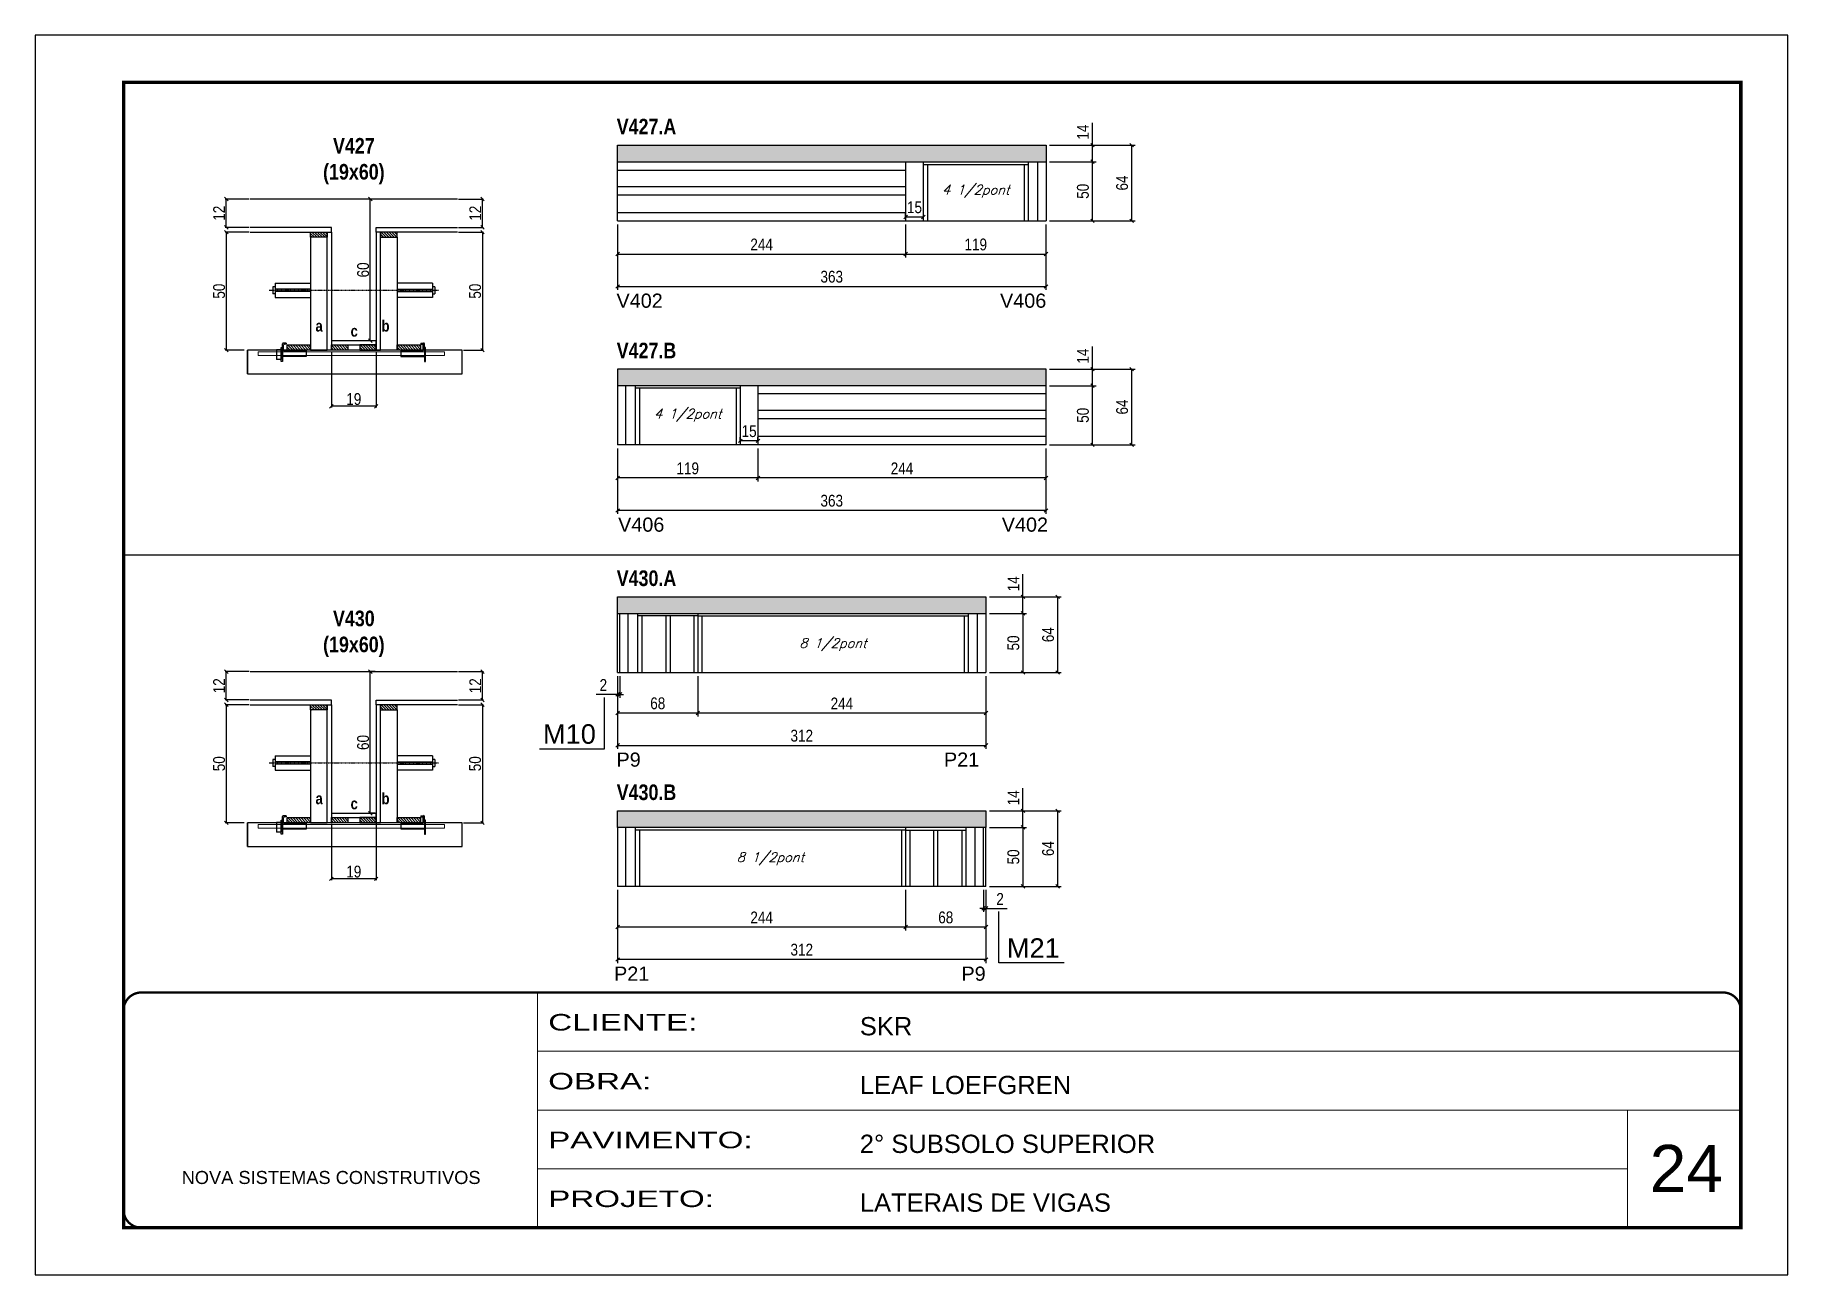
# Model space of a CAD drawing. Extents: x 3309 to 9590, y -2522 to 15424.
# Drawn here: x 8078 to 9563, y 7815 to 8865 of the extents above; entities that cross this region are included whole.
import ezdxf

# ---------------------------------------------------------------- set-up
doc = ezdxf.new("R2010")
doc.units = 0
for name, pattern in [('CONTINUO', [0]), ('DASHED', [0.75, 0.5, -0.25]), ('HIDDEN', [0.375, 0.25, -0.125])]:
    doc.linetypes.add(name, pattern=pattern)
for name, color, linetype in [('5', 5, 'Continuous'), ('barrote', 251, 'Continuous'), ('COTA', 241, 'Continuous'), ('detalhes', 4, 'Continuous'), ('NOMENCLATURA', 7, 'Continuous'), ('Painéis', 200, 'Continuous'), ('presilha', 1, 'Continuous'), ('SARR_2.2x10', 60, 'Continuous'), ('SARR_2.2x7', 40, 'Continuous'), ('SARR_3.5x7', 81, 'Continuous'), ('SARR_EDITAR', 141, 'Continuous'), ('TENSOR', 3, 'Continuous'), ('texto', 7, 'Continuous')]:
    doc.layers.add(name, color=color, linetype=linetype)
for name, color, linetype, lineweight in [('CARIMBO', 255, 'Continuous', 9), ('CONCRETO', 251, 'Continuous', 25), ('Folhas', 255, 'Continuous', 9), ('SARRAFO DE PRESSAO', 251, 'DASHED', 9), ('SCO-___-LAJ', 2, 'Continuous', 0)]:
    doc.layers.add(name, color=color, linetype=linetype, lineweight=lineweight)
doc.layers.add('Laje_Perimetro', color=7, linetype='Continuous', plot=False)
doc.styles.add('ARIAL', font='arial.ttf')
doc.styles.add('COTA TECNICA', font='techl___.ttf', dxfattribs={"height": 10})
doc.styles.add('COTA TECNICA 2X', font='techl___.ttf', dxfattribs={"height": 10})
doc.styles.add('Romans', font='romans.shx')
doc.styles.get("Standard").update_dxf_attribs({"font": 'arial.ttf'})
doc.styles.add('TECNICA', font='techb___.ttf', dxfattribs={"height": 10})
doc.styles.add('Tecnologia', font='')
doc.styles.get('Tecnologia').set_extended_font_data('Forgotten Futurist')
doc.dimstyles.new('PAINEL', dxfattribs={"dimtxt": 10, "dimasz": 3, "dimexe": 3, "dimexo": 3, "dimgap": 3, "dimtad": 1, "dimdec": 1, "dimzin": 12, "dimdsep": 46, "dimtxsty": 'COTA TECNICA', "dimblk1": 'OBLIQUE', "dimblk2": 'OBLIQUE', "dimsah": 1, "dimcen": 0.9, "dimclrd": 4, "dimclre": 4, "dimclrt": 240, "dimadec": 1, "dimazin": 3, "dimtfac": 1, "dimtdec": 1, "dimtmove": 0, "dimatfit": 3, "dimfxl": 1, "dimtolj": 1, "dimtzin": 12, "dimarcsym": 0})
doc.dimstyles.new('SECAO', dxfattribs={"dimscale": 0.333333, "dimtxt": 5, "dimasz": 9, "dimexe": 3, "dimexo": 3, "dimgap": 3, "dimtad": 1, "dimdec": 1, "dimlfac": 0.5, "dimzin": 12, "dimdsep": 46, "dimtxsty": 'COTA TECNICA 2X', "dimblk1": 'OBLIQUE', "dimblk2": 'OBLIQUE', "dimsah": 1, "dimcen": 0.9, "dimclrd": 4, "dimclre": 4, "dimclrt": 240, "dimadec": 1, "dimazin": 3, "dimtfac": 1, "dimtdec": 1, "dimtmove": 0, "dimatfit": 3, "dimfxl": 1, "dimtolj": 1, "dimtzin": 12, "dimarcsym": 0})
pattern_1 = [(135, (41564.4781, -114914.0546), (-1.122532015, -1.122532015), [])]
pattern_2 = [(135, (41564.4781, -115314.3107), (-1.122532015, -1.122532015), [])]

msp = doc.modelspace()

# ---------------------------------------------------------------- texts
at = {"layer": '5', "linetype": 'Continuous'}
for s, rotation, p in [('V402', 0.00004, (8570.47, 8634.05, 0)), ('V406', 0.00004, (8895.39, 8634.05, 0)), ('V406', 359.99996, (8571.85, 8444.4, 0)), ('V402', 359.99996, (8896.88, 8444.4, 0)), ('P9', 0.00004, (8570.47, 8245.39, 0)), ('P21', 0.00004, (8847.87, 8245.39, 0)), ('P21', 359.99996, (8568.39, 8064.12, 0)), ('P9', 359.99996, (8862.69, 8064.12, 0))]:
    msp.add_text(s, height=12, rotation=rotation, dxfattribs=at).set_placement(p)
at = {"layer": 'CARIMBO', "style": 'ARIAL'}
msp.add_text('24', height=40, dxfattribs=at).set_placement((9445.73, 7885.13))
at = {"layer": 'detalhes', "style": 'TECNICA'}
for s, p in [('a', (8315.47, 8613.91)), ('c', (8345.18, 8609.59)), ('b', (8371.44, 8613.9)), ('a', (8315.47, 8213.65)), ('c', (8345.18, 8209.33)), ('b', (8371.44, 8213.64))]:
    msp.add_text(s, height=9.6, dxfattribs=at).set_placement(p)
at = {"layer": 'NOMENCLATURA', "style": 'TECNICA'}
for s, p in [('V427.A', (8570.65, 8780.88)), ('V427.B', (8570.65, 8591.22)), ('V430.A', (8570.65, 8398.42)), ('V430.B', (8570.65, 8217.16))]:
    msp.add_text(s, height=13.2, dxfattribs=at).set_placement(p)
at = {"layer": 'NOMENCLATURA', "linetype": 'Continuous'}
for s, p in [('M10', (8508.16, 8264.82)), ('M21', (8901.13, 8083.55))]:
    msp.add_text(s, height=16.5, dxfattribs=at).set_placement(p)
at = {"layer": 'NOMENCLATURA', "char_height": 13.2, "attachment_point": 2, "style": 'TECNICA'}
for s, insert in [('V427\\P(19x60)', (8347.94, 8777.81)), ('V430\\P(19x60)', (8347.94, 8377.55))]:
    msp.add_mtext_dynamic_manual_height_columns(s, width=300.2766, gutter_width=1, heights=[0], dxfattribs=dict(at, insert=insert))
at = {"layer": 'texto', "color": 2, "char_height": 8, "attachment_point": 5, "style": 'Romans'}
for s, insert in [('{\\Q19;\\C256;4 1/2pont}', (8874.85, 8732.69)), ('{\\Q19;\\C256;4 1/2pont}', (8630.85, 8543.04)), ('{\\Q19;\\C256;8 1/2pont}', (8753.87, 8348.74)), ('{\\Q19;\\C256;8 1/2pont}', (8700.87, 8167.47))]:
    msp.add_mtext(s, dxfattribs=dict(at, insert=insert))

# ---------------------------------------------------------------- blocks, each defined once
blk = doc.blocks.new('9999999999')
at = {"color": 30, "linetype": 'CONTINUO'}
for p, q in [((98564.6, 34230.2), (98564.6, 34429.4)), ((98564.6, 34379.6), (99584, 34379.6)), ((98564.6, 34329.8), (99488, 34329.8)), ((99584, 34329.8), (99488, 34329.8)), ((99488, 34329.8), (99488, 34230.2)), ((98564.6, 34280), (99488, 34280))]:
    blk.add_line(p, q, dxfattribs=at)
at = {"color": 30, "linetype": 'CONTINUO', "const_width": 2}
blk.add_lwpolyline([(99584, 34230.2), (99584, 34414.4, 0.414214), (99569, 34429.4), (98229, 34429.4, 0.414214), (98214, 34414.4), (98214, 34245.2, 0.414214), (98229, 34230.2), (99584, 34230.2)], format="xyb", dxfattribs=at)
at = {"layer": 'Folhas'}
blk.add_lwpolyline([(98139, 34190.2), (99624, 34190.2), (99624, 35240.2), (98139, 35240.2)], close=True, dxfattribs=at)
at = {"layer": 'Folhas', "color": 30, "const_width": 3}
blk.add_lwpolyline([(98214, 34230.2), (99584, 34230.2), (99584, 35200.2), (98214, 35200.2)], close=True, dxfattribs=at)
at = {"color": 7, "linetype": 'Continuous', "ltscale": 5, "style": 'ARIAL'}
for s, height, p in [('SKR', 15.48, (98837.7, 34393.1)), ('LEAF LOEFGREN', 15.483, (98837.7, 34343.3)), ('2° SUBSOLO SUPERIOR', 15.483, (98837.7, 34293.5)), ('NOVA SISTEMAS CONSTRUTIVOS', 11.059, (98263.2, 34267.2)), ('LATERAIS DE VIGAS', 15.483, (98837.7, 34243.7))]:
    blk.add_text(s, height=height, dxfattribs=at).set_placement(p)
at = {"layer": 'Folhas', "color": 7, "style": 'Tecnologia', "width": 1.5}
for s, p in [('CLIENTE:', (98573.7, 34397.2)), ('OBRA:', (98573.7, 34347.3)), ('PAVIMENTO:', (98573.7, 34297.5)), ('PROJETO:', (98573.7, 34247.7))]:
    blk.add_text(s, height=14, dxfattribs=at).set_placement(p)
blk = doc.blocks.new('_Oblique')
at = {"color": 0, "linetype": 'ByBlock', "lineweight": -2}
blk.add_line((-0.5, -0.5), (0.5, 0.5), dxfattribs=at)
blk = doc.blocks.new('*D1462')
at = {"layer": 'COTA', "color": 4, "lineweight": -2, "transparency": 16777216}
for p, q in [((8328.9, 8597.1), (8328.9, 8549.6)), ((8366.9, 8597.1), (8366.9, 8549.6)), ((8366.9, 8550.6), (8328.9, 8550.6))]:
    blk.add_line(p, q, dxfattribs=at)
at = {"layer": 'Defpoints', "color": 0, "transparency": 16777216}
for p in [(8328.9, 8598.1), (8366.9, 8598.1), (8328.9, 8550.6)]:
    blk.add_point(p, dxfattribs=at)
at = {"layer": 'COTA', "color": 4, "lineweight": -2, "transparency": 16777216, "xscale": 3, "yscale": 3, "zscale": 3, "rotation": 180}
blk.add_blockref('_Oblique', (8328.9, 8550.6), dxfattribs=at)
at = {"layer": 'COTA', "color": 4, "lineweight": -2, "transparency": 16777216, "xscale": 3, "yscale": 3, "zscale": 3}
blk.add_blockref('_Oblique', (8366.9, 8550.6), dxfattribs=at)
at = {"layer": 'COTA', "color": 240, "transparency": 16777216, "insert": (8347.9, 8556.7), "char_height": 10, "attachment_point": 5, "style": 'COTA TECNICA 2X'}
blk.add_mtext('\\A1;19', dxfattribs=at)
blk = doc.blocks.new('PRESILHA METÁLICA 1')
at = {"layer": 'presilha'}
for p, q in [((0, 13), (6, 13)), ((0, 13), (0, 0)), ((6, 0), (0, 0)), ((6, 15.5), (7.5, 15.5)), ((6, -2.5), (6, 15.5)), ((6, 13), (6, 0)), ((7.5, 10.6), (7.5, 19.9)), ((7.5, 15.5), (7.5, -2.5)), ((37.5, 4.1), (7.5, 4.1)), ((12, 21), (8.6, 21)), ((9, 11.6), (9, 18.9)), ((12, 19.5), (9.6, 19.5)), ((37.5, 11), (9.6, 11)), ((12, 21), (12, 19.5)), ((37.5, 11), (37.5, 4.1)), ((7.5, -2.5), (6, -2.5))]:
    blk.add_line(p, q, dxfattribs=at)
for centre, radius, start, end in [((8.6, 19.9), 1.14, 90, 180), ((9.6, 18.9), 0.57, 90, 180), ((9.6, 11.6), 0.57, 180, 270)]:
    blk.add_arc(centre, radius, start, end, dxfattribs=at)
blk = doc.blocks.new('PRESILHA METÁLICA 2')
at = {"layer": 'presilha'}
for p, q in [((-5.2, 23.5), (-5.2, 22)), ((-5.2, 23.5), (-1.9, 23.5)), ((-0.8, 14.6), (-0.8, 22.4)), ((-30.8, 13.5), (-30.8, 6.6)), ((-30.8, 13.5), (-2.8, 13.5)), ((-30.8, 6.6), (-0.8, 6.6)), ((-5.2, 22), (-2.8, 22)), ((-2.2, 14.1), (-2.2, 21.4)), ((0.8, 18), (-0.8, 18)), ((-0.8, 18), (-0.8, 0)), ((-0.8, 0), (0.8, 0)), ((0.8, 0), (0.8, 18))]:
    blk.add_line(p, q, dxfattribs=at)
for centre, radius, start, end in [((-1.9, 22.4), 1.14, 0, 90), ((-2.8, 21.4), 0.57, 0, 90), ((-2.8, 14.1), 0.57, 270, 0)]:
    blk.add_arc(centre, radius, start, end, dxfattribs=at)
blk = doc.blocks.new('*D1463')
at = {"layer": 'COTA', "color": 4, "lineweight": -2, "transparency": 16777216}
for p, q in [((8259.2, 8698.1), (8238.9, 8698.1)), ((8239.9, 8698.1), (8239.9, 8598.1)), ((8255.1, 8598.1), (8238.9, 8598.1))]:
    blk.add_line(p, q, dxfattribs=at)
at = {"layer": 'Defpoints', "color": 0, "transparency": 16777216}
for p in [(8260.2, 8698.1), (8239.9, 8598.1), (8256.1, 8598.1)]:
    blk.add_point(p, dxfattribs=at)
at = {"layer": 'COTA', "color": 4, "lineweight": -2, "transparency": 16777216, "xscale": 3, "yscale": 3, "zscale": 3}
for p, rotation in [((8239.9, 8698.1), 90), ((8239.9, 8598.1), 270)]:
    blk.add_blockref('_Oblique', p, dxfattribs=dict(at, rotation=rotation))
at = {"layer": 'COTA', "color": 240, "transparency": 16777216, "insert": (8233.8, 8648.1), "char_height": 10, "attachment_point": 5, "rotation": 90, "style": 'COTA TECNICA 2X'}
blk.add_mtext('\\A1;50', dxfattribs=at)
blk = doc.blocks.new('*D1464')
at = {"layer": 'COTA', "color": 4, "lineweight": -2, "transparency": 16777216}
for p, q in [((8436.6, 8698.1), (8457.9, 8698.1)), ((8456.9, 8698.1), (8456.9, 8598.1)), ((8440.8, 8598.1), (8457.9, 8598.1))]:
    blk.add_line(p, q, dxfattribs=at)
at = {"layer": 'Defpoints', "color": 0, "transparency": 16777216}
for p in [(8435.6, 8698.1), (8439.8, 8598.1), (8456.9, 8598.1)]:
    blk.add_point(p, dxfattribs=at)
at = {"layer": 'COTA', "color": 4, "lineweight": -2, "transparency": 16777216, "xscale": 3, "yscale": 3, "zscale": 3}
for p, rotation in [((8456.9, 8698.1), 90), ((8456.9, 8598.1), 270)]:
    blk.add_blockref('_Oblique', p, dxfattribs=dict(at, rotation=rotation))
at = {"layer": 'COTA', "color": 240, "transparency": 16777216, "insert": (8450.7, 8648.1), "char_height": 10, "attachment_point": 5, "rotation": 90, "style": 'COTA TECNICA 2X'}
blk.add_mtext('\\A1;50', dxfattribs=at)
blk = doc.blocks.new('*D1465')
at = {"layer": 'COTA', "color": 4, "lineweight": -2, "transparency": 16777216}
for p, q in [((8365.9, 8726.1), (8360.9, 8726.1)), ((8361.9, 8606.1), (8361.9, 8726.1)), ((8365.9, 8606.1), (8360.9, 8606.1))]:
    blk.add_line(p, q, dxfattribs=at)
at = {"layer": 'Defpoints', "color": 0, "transparency": 16777216}
for p in [(8361.9, 8726.1), (8366.9, 8726.1), (8366.9, 8606.1)]:
    blk.add_point(p, dxfattribs=at)
at = {"layer": 'COTA', "color": 4, "lineweight": -2, "transparency": 16777216, "xscale": 3, "yscale": 3, "zscale": 3}
for p, rotation in [((8361.9, 8726.1), 90), ((8361.9, 8606.1), 270)]:
    blk.add_blockref('_Oblique', p, dxfattribs=dict(at, rotation=rotation))
at = {"layer": 'COTA', "color": 240, "transparency": 16777216, "insert": (8355.8, 8666.1), "char_height": 10, "attachment_point": 5, "rotation": 90, "style": 'COTA TECNICA 2X'}
blk.add_mtext('\\A1;60', dxfattribs=at)
blk = doc.blocks.new('*D1466')
at = {"layer": 'COTA', "color": 4, "lineweight": -2, "transparency": 16777216}
for p, q in [((8436.6, 8726.1), (8457.9, 8726.1)), ((8456.9, 8702.1), (8456.9, 8726.1)), ((8436.6, 8702.1), (8457.9, 8702.1))]:
    blk.add_line(p, q, dxfattribs=at)
at = {"layer": 'Defpoints', "color": 0, "transparency": 16777216}
for p in [(8435.6, 8726.1), (8456.9, 8726.1), (8435.6, 8702.1)]:
    blk.add_point(p, dxfattribs=at)
at = {"layer": 'COTA', "color": 4, "lineweight": -2, "transparency": 16777216, "xscale": 3, "yscale": 3, "zscale": 3}
for p, rotation in [((8456.9, 8726.1), 90), ((8456.9, 8702.1), 270)]:
    blk.add_blockref('_Oblique', p, dxfattribs=dict(at, rotation=rotation))
at = {"layer": 'COTA', "color": 240, "transparency": 16777216, "insert": (8450.8, 8714.1), "char_height": 10, "attachment_point": 5, "rotation": 90, "style": 'COTA TECNICA 2X'}
blk.add_mtext('\\A1;12', dxfattribs=at)
blk = doc.blocks.new('*D1467')
at = {"layer": 'COTA', "color": 4, "lineweight": -2, "transparency": 16777216}
for p, q in [((8259.2, 8726.1), (8238.9, 8726.1)), ((8239.9, 8702.1), (8239.9, 8726.1)), ((8259.2, 8702.1), (8238.9, 8702.1))]:
    blk.add_line(p, q, dxfattribs=at)
at = {"layer": 'Defpoints', "color": 0, "transparency": 16777216}
for p in [(8239.9, 8726.1), (8260.2, 8726.1), (8260.2, 8702.1)]:
    blk.add_point(p, dxfattribs=at)
at = {"layer": 'COTA', "color": 4, "lineweight": -2, "transparency": 16777216, "xscale": 3, "yscale": 3, "zscale": 3}
for p, rotation in [((8239.9, 8726.1), 90), ((8239.9, 8702.1), 270)]:
    blk.add_blockref('_Oblique', p, dxfattribs=dict(at, rotation=rotation))
at = {"layer": 'COTA', "color": 240, "transparency": 16777216, "insert": (8233.8, 8714.1), "char_height": 10, "attachment_point": 5, "rotation": 90, "style": 'COTA TECNICA 2X'}
blk.add_mtext('\\A1;12', dxfattribs=at)
blk = doc.blocks.new('*D1469')
at = {"layer": 'COTA', "color": 4, "lineweight": -2, "transparency": 16777216}
for p, q in [((8571.4, 8704.7), (8571.4, 8676.5)), ((8815.4, 8704.7), (8815.4, 8676.5)), ((8571.4, 8679.5), (8815.4, 8679.5))]:
    blk.add_line(p, q, dxfattribs=at)
at = {"layer": 'Defpoints', "color": 0, "transparency": 16777216}
for p in [(8571.4, 8707.7, 0), (8815.4, 8707.7, 0), (8815.4, 8679.5)]:
    blk.add_point(p, dxfattribs=at)
at = {"layer": 'COTA', "color": 4, "lineweight": -2, "transparency": 16777216, "xscale": 3, "yscale": 3, "zscale": 3, "rotation": 180}
blk.add_blockref('_Oblique', (8571.4, 8679.5), dxfattribs=at)
at = {"layer": 'COTA', "color": 4, "lineweight": -2, "transparency": 16777216, "xscale": 3, "yscale": 3, "zscale": 3}
blk.add_blockref('_Oblique', (8815.4, 8679.5), dxfattribs=at)
at = {"layer": 'COTA', "color": 240, "transparency": 16777216, "insert": (8693.4, 8687.6), "char_height": 10, "attachment_point": 5, "style": 'COTA TECNICA'}
blk.add_mtext('\\A1;244', dxfattribs=at)
blk = doc.blocks.new('*D1470')
at = {"layer": 'COTA', "color": 4, "lineweight": -2, "transparency": 16777216}
for p, q in [((8815.4, 8704.7), (8815.4, 8676.5)), ((8934.3, 8704.7), (8934.3, 8676.5)), ((8815.4, 8679.5), (8934.3, 8679.5))]:
    blk.add_line(p, q, dxfattribs=at)
at = {"layer": 'Defpoints', "color": 0, "transparency": 16777216}
for p in [(8815.4, 8707.7, 0), (8934.3, 8707.7, 0), (8934.3, 8679.5)]:
    blk.add_point(p, dxfattribs=at)
at = {"layer": 'COTA', "color": 4, "lineweight": -2, "transparency": 16777216, "xscale": 3, "yscale": 3, "zscale": 3, "rotation": 180}
blk.add_blockref('_Oblique', (8815.4, 8679.5), dxfattribs=at)
at = {"layer": 'COTA', "color": 4, "lineweight": -2, "transparency": 16777216, "xscale": 3, "yscale": 3, "zscale": 3}
blk.add_blockref('_Oblique', (8934.3, 8679.5), dxfattribs=at)
at = {"layer": 'COTA', "color": 240, "transparency": 16777216, "insert": (8874.8, 8687.6), "char_height": 10, "attachment_point": 5, "style": 'COTA TECNICA'}
blk.add_mtext('\\A1;119', dxfattribs=at)
blk = doc.blocks.new('*D1468')
at = {"layer": 'COTA', "color": 4, "lineweight": -2, "transparency": 16777216}
for p, q in [((8571.4, 8704.7), (8571.4, 8649.1)), ((8934.3, 8704.7), (8934.3, 8649.1)), ((8571.4, 8652.1), (8934.3, 8652.1))]:
    blk.add_line(p, q, dxfattribs=at)
at = {"layer": 'Defpoints', "color": 0, "transparency": 16777216}
for p in [(8571.4, 8707.7), (8934.3, 8707.7, 0), (8934.3, 8652.1)]:
    blk.add_point(p, dxfattribs=at)
at = {"layer": 'COTA', "color": 4, "lineweight": -2, "transparency": 16777216, "xscale": 3, "yscale": 3, "zscale": 3, "rotation": 180}
blk.add_blockref('_Oblique', (8571.4, 8652.1), dxfattribs=at)
at = {"layer": 'COTA', "color": 4, "lineweight": -2, "transparency": 16777216, "xscale": 3, "yscale": 3, "zscale": 3}
blk.add_blockref('_Oblique', (8934.3, 8652.1), dxfattribs=at)
at = {"layer": 'COTA', "color": 240, "transparency": 16777216, "insert": (8752.8, 8660.3), "char_height": 10, "attachment_point": 5, "style": 'COTA TECNICA'}
blk.add_mtext('\\A1;363', dxfattribs=at)
blk = doc.blocks.new('*D1471')
at = {"layer": 'COTA', "color": 4, "lineweight": -2, "transparency": 16777216}
for p, q in [((8937.3, 8757.7), (8976.7, 8757.7)), ((8973.7, 8707.7), (8973.7, 8757.7)), ((8937.3, 8707.7), (8976.7, 8707.7))]:
    blk.add_line(p, q, dxfattribs=at)
at = {"layer": 'Defpoints', "color": 0, "transparency": 16777216}
for p in [(8934.3, 8757.7), (8973.7, 8757.7), (8934.3, 8707.7)]:
    blk.add_point(p, dxfattribs=at)
at = {"layer": 'COTA', "color": 4, "lineweight": -2, "transparency": 16777216, "xscale": 3, "yscale": 3, "zscale": 3}
for p, rotation in [((8973.7, 8757.7), 90), ((8973.7, 8707.7), 270)]:
    blk.add_blockref('_Oblique', p, dxfattribs=dict(at, rotation=rotation))
at = {"layer": 'COTA', "color": 240, "transparency": 16777216, "insert": (8965.6, 8732.7), "char_height": 10, "attachment_point": 5, "rotation": 90, "style": 'COTA TECNICA'}
blk.add_mtext('\\A1;50', dxfattribs=at)
blk = doc.blocks.new('*D1472')
at = {"layer": 'COTA', "color": 4, "lineweight": -2, "transparency": 16777216}
for p, q in [((8973.7, 8771.7), (8973.7, 8790.8)), ((8937.3, 8771.7), (8976.7, 8771.7)), ((8973.7, 8757.7), (8973.7, 8771.7)), ((8937.3, 8757.7), (8976.7, 8757.7))]:
    blk.add_line(p, q, dxfattribs=at)
at = {"layer": 'Defpoints', "color": 0, "transparency": 16777216}
for p in [(8934.3, 8771.7), (8973.7, 8771.7), (8934.3, 8757.7)]:
    blk.add_point(p, dxfattribs=at)
at = {"layer": 'COTA', "color": 4, "lineweight": -2, "transparency": 16777216, "xscale": 3, "yscale": 3, "zscale": 3}
for p, rotation in [((8973.7, 8771.7), 90), ((8973.7, 8757.7), 270)]:
    blk.add_blockref('_Oblique', p, dxfattribs=dict(at, rotation=rotation))
at = {"layer": 'COTA', "color": 240, "transparency": 16777216, "insert": (8965.6, 8782.8), "char_height": 10, "attachment_point": 5, "rotation": 90, "style": 'COTA TECNICA'}
blk.add_mtext('\\A1;14', dxfattribs=at)
blk = doc.blocks.new('*D1473')
at = {"layer": 'COTA', "color": 4, "lineweight": -2, "transparency": 16777216}
for p, q in [((8937.3, 8771.7), (9009.9, 8771.7)), ((9006.9, 8707.7), (9006.9, 8771.7)), ((8937.3, 8707.7), (9009.9, 8707.7))]:
    blk.add_line(p, q, dxfattribs=at)
at = {"layer": 'Defpoints', "color": 0, "transparency": 16777216}
for p in [(8934.3, 8771.7), (9006.9, 8771.7), (8934.3, 8707.7)]:
    blk.add_point(p, dxfattribs=at)
at = {"layer": 'COTA', "color": 4, "lineweight": -2, "transparency": 16777216, "xscale": 3, "yscale": 3, "zscale": 3}
for p, rotation in [((9006.9, 8771.7), 90), ((9006.9, 8707.7), 270)]:
    blk.add_blockref('_Oblique', p, dxfattribs=dict(at, rotation=rotation))
at = {"layer": 'COTA', "color": 240, "transparency": 16777216, "insert": (8998.8, 8739.7), "char_height": 10, "attachment_point": 5, "rotation": 90, "style": 'COTA TECNICA'}
blk.add_mtext('\\A1;64', dxfattribs=at)
blk = doc.blocks.new('*D1474')
at = {"layer": 'COTA', "color": 4, "lineweight": -2, "transparency": 16777216}
for p, q in [((8815.4, 8710.7), (8815.4, 8714)), ((8815.4, 8711), (8830.4, 8711)), ((8830.4, 8710.7), (8830.4, 8714))]:
    blk.add_line(p, q, dxfattribs=at)
at = {"layer": 'Defpoints', "color": 0, "transparency": 16777216}
for p in [(8815.4, 8707.7), (8830.4, 8711), (8830.4, 8707.7)]:
    blk.add_point(p, dxfattribs=at)
at = {"layer": 'COTA', "color": 4, "lineweight": -2, "transparency": 16777216, "xscale": 3, "yscale": 3, "zscale": 3, "rotation": 180}
blk.add_blockref('_Oblique', (8815.4, 8711), dxfattribs=at)
at = {"layer": 'COTA', "color": 4, "lineweight": -2, "transparency": 16777216, "xscale": 3, "yscale": 3, "zscale": 3}
blk.add_blockref('_Oblique', (8830.4, 8711), dxfattribs=at)
at = {"layer": 'COTA', "color": 240, "transparency": 16777216, "insert": (8822.9, 8719.1), "char_height": 10, "attachment_point": 5, "style": 'COTA TECNICA'}
blk.add_mtext('\\A1;15', dxfattribs=at)
blk = doc.blocks.new('*D1476')
at = {"layer": 'COTA', "color": 4, "lineweight": -2, "transparency": 16777216}
for p, q in [((8690.3, 8515), (8690.3, 8486.9)), ((8934.3, 8515), (8934.3, 8486.9)), ((8934.3, 8489.9), (8690.3, 8489.9))]:
    blk.add_line(p, q, dxfattribs=at)
at = {"layer": 'Defpoints', "color": 0, "transparency": 16777216}
for p in [(8690.3, 8518, 0), (8934.3, 8518, 0), (8690.3, 8489.9)]:
    blk.add_point(p, dxfattribs=at)
at = {"layer": 'COTA', "color": 4, "lineweight": -2, "transparency": 16777216, "xscale": 3, "yscale": 3, "zscale": 3, "rotation": 180}
blk.add_blockref('_Oblique', (8690.3, 8489.9), dxfattribs=at)
at = {"layer": 'COTA', "color": 4, "lineweight": -2, "transparency": 16777216, "xscale": 3, "yscale": 3, "zscale": 3}
blk.add_blockref('_Oblique', (8934.3, 8489.9), dxfattribs=at)
at = {"layer": 'COTA', "color": 240, "transparency": 16777216, "insert": (8812.3, 8498), "char_height": 10, "attachment_point": 5, "style": 'COTA TECNICA'}
blk.add_mtext('\\A1;244', dxfattribs=at)
blk = doc.blocks.new('*D1477')
at = {"layer": 'COTA', "color": 4, "lineweight": -2, "transparency": 16777216}
for p, q in [((8571.4, 8515), (8571.4, 8486.9)), ((8690.3, 8515), (8690.3, 8486.9)), ((8690.3, 8489.9), (8571.4, 8489.9))]:
    blk.add_line(p, q, dxfattribs=at)
at = {"layer": 'Defpoints', "color": 0, "transparency": 16777216}
for p in [(8571.4, 8518, 0), (8690.3, 8518, 0), (8571.4, 8489.9)]:
    blk.add_point(p, dxfattribs=at)
at = {"layer": 'COTA', "color": 4, "lineweight": -2, "transparency": 16777216, "xscale": 3, "yscale": 3, "zscale": 3, "rotation": 180}
blk.add_blockref('_Oblique', (8571.4, 8489.9), dxfattribs=at)
at = {"layer": 'COTA', "color": 4, "lineweight": -2, "transparency": 16777216, "xscale": 3, "yscale": 3, "zscale": 3}
blk.add_blockref('_Oblique', (8690.3, 8489.9), dxfattribs=at)
at = {"layer": 'COTA', "color": 240, "transparency": 16777216, "insert": (8630.8, 8498), "char_height": 10, "attachment_point": 5, "style": 'COTA TECNICA'}
blk.add_mtext('\\A1;119', dxfattribs=at)
blk = doc.blocks.new('*D1475')
at = {"layer": 'COTA', "color": 4, "lineweight": -2, "transparency": 16777216}
for p, q in [((8571.4, 8515), (8571.4, 8459.4)), ((8934.3, 8515), (8934.3, 8459.4)), ((8934.3, 8462.4), (8571.4, 8462.4))]:
    blk.add_line(p, q, dxfattribs=at)
at = {"layer": 'Defpoints', "color": 0, "transparency": 16777216}
for p in [(8571.4, 8518, 0), (8934.3, 8518), (8571.4, 8462.4)]:
    blk.add_point(p, dxfattribs=at)
at = {"layer": 'COTA', "color": 4, "lineweight": -2, "transparency": 16777216, "xscale": 3, "yscale": 3, "zscale": 3, "rotation": 180}
blk.add_blockref('_Oblique', (8571.4, 8462.4), dxfattribs=at)
at = {"layer": 'COTA', "color": 4, "lineweight": -2, "transparency": 16777216, "xscale": 3, "yscale": 3, "zscale": 3}
blk.add_blockref('_Oblique', (8934.3, 8462.4), dxfattribs=at)
at = {"layer": 'COTA', "color": 240, "transparency": 16777216, "insert": (8752.8, 8470.6), "char_height": 10, "attachment_point": 5, "style": 'COTA TECNICA'}
blk.add_mtext('\\A1;363', dxfattribs=at)
blk = doc.blocks.new('*D1478')
at = {"layer": 'COTA', "color": 4, "lineweight": -2, "transparency": 16777216}
for p, q in [((8675.3, 8521), (8675.3, 8524.4)), ((8690.3, 8521), (8690.3, 8524.4)), ((8690.3, 8521.4), (8675.3, 8521.4))]:
    blk.add_line(p, q, dxfattribs=at)
at = {"layer": 'Defpoints', "color": 0, "transparency": 16777216}
for p in [(8675.3, 8521.4), (8675.3, 8518), (8690.3, 8518)]:
    blk.add_point(p, dxfattribs=at)
at = {"layer": 'COTA', "color": 4, "lineweight": -2, "transparency": 16777216, "xscale": 3, "yscale": 3, "zscale": 3, "rotation": 180}
blk.add_blockref('_Oblique', (8675.3, 8521.4), dxfattribs=at)
at = {"layer": 'COTA', "color": 4, "lineweight": -2, "transparency": 16777216, "xscale": 3, "yscale": 3, "zscale": 3}
blk.add_blockref('_Oblique', (8690.3, 8521.4), dxfattribs=at)
at = {"layer": 'COTA', "color": 240, "transparency": 16777216, "insert": (8682.8, 8529.5), "char_height": 10, "attachment_point": 5, "style": 'COTA TECNICA'}
blk.add_mtext('\\A1;15', dxfattribs=at)
blk = doc.blocks.new('*D1480')
at = {"layer": 'COTA', "color": 4, "lineweight": -2, "transparency": 16777216}
for p, q in [((8937.3, 8568), (8976.7, 8568)), ((8973.7, 8518), (8973.7, 8568)), ((8937.3, 8518), (8976.7, 8518))]:
    blk.add_line(p, q, dxfattribs=at)
at = {"layer": 'Defpoints', "color": 0, "transparency": 16777216}
for p in [(8934.3, 8568), (8973.7, 8568), (8934.3, 8518)]:
    blk.add_point(p, dxfattribs=at)
at = {"layer": 'COTA', "color": 4, "lineweight": -2, "transparency": 16777216, "xscale": 3, "yscale": 3, "zscale": 3}
for p, rotation in [((8973.7, 8568), 90), ((8973.7, 8518), 270)]:
    blk.add_blockref('_Oblique', p, dxfattribs=dict(at, rotation=rotation))
at = {"layer": 'COTA', "color": 240, "transparency": 16777216, "insert": (8965.6, 8543), "char_height": 10, "attachment_point": 5, "rotation": 90, "style": 'COTA TECNICA'}
blk.add_mtext('\\A1;50', dxfattribs=at)
blk = doc.blocks.new('*D1481')
at = {"layer": 'COTA', "color": 4, "lineweight": -2, "transparency": 16777216}
for p, q in [((8973.7, 8582), (8973.7, 8601.2)), ((8937.3, 8582), (8976.7, 8582)), ((8973.7, 8568), (8973.7, 8582)), ((8937.3, 8568), (8976.7, 8568))]:
    blk.add_line(p, q, dxfattribs=at)
at = {"layer": 'Defpoints', "color": 0, "transparency": 16777216}
for p in [(8934.3, 8582), (8973.7, 8582), (8934.3, 8568)]:
    blk.add_point(p, dxfattribs=at)
at = {"layer": 'COTA', "color": 4, "lineweight": -2, "transparency": 16777216, "xscale": 3, "yscale": 3, "zscale": 3}
for p, rotation in [((8973.7, 8582), 90), ((8973.7, 8568), 270)]:
    blk.add_blockref('_Oblique', p, dxfattribs=dict(at, rotation=rotation))
at = {"layer": 'COTA', "color": 240, "transparency": 16777216, "insert": (8965.6, 8593.1), "char_height": 10, "attachment_point": 5, "rotation": 90, "style": 'COTA TECNICA'}
blk.add_mtext('\\A1;14', dxfattribs=at)
blk = doc.blocks.new('*D1479')
at = {"layer": 'COTA', "color": 4, "lineweight": -2, "transparency": 16777216}
for p, q in [((8937.3, 8582), (9009.9, 8582)), ((9006.9, 8518), (9006.9, 8582)), ((8937.3, 8518), (9009.9, 8518))]:
    blk.add_line(p, q, dxfattribs=at)
at = {"layer": 'Defpoints', "color": 0, "transparency": 16777216}
for p in [(8934.3, 8582), (9006.9, 8582), (8934.3, 8518)]:
    blk.add_point(p, dxfattribs=at)
at = {"layer": 'COTA', "color": 4, "lineweight": -2, "transparency": 16777216, "xscale": 3, "yscale": 3, "zscale": 3}
for p, rotation in [((9006.9, 8582), 90), ((9006.9, 8518), 270)]:
    blk.add_blockref('_Oblique', p, dxfattribs=dict(at, rotation=rotation))
at = {"layer": 'COTA', "color": 240, "transparency": 16777216, "insert": (8998.8, 8550), "char_height": 10, "attachment_point": 5, "rotation": 90, "style": 'COTA TECNICA'}
blk.add_mtext('\\A1;64', dxfattribs=at)
blk = doc.blocks.new('*D1518')
at = {"layer": 'COTA', "color": 4, "lineweight": -2, "transparency": 16777216}
for p, q in [((8328.9, 8196.9), (8328.9, 8149.4)), ((8366.9, 8196.9), (8366.9, 8149.4)), ((8366.9, 8150.4), (8328.9, 8150.4))]:
    blk.add_line(p, q, dxfattribs=at)
at = {"layer": 'Defpoints', "color": 0, "transparency": 16777216}
for p in [(8328.9, 8197.9), (8366.9, 8197.9), (8328.9, 8150.4)]:
    blk.add_point(p, dxfattribs=at)
at = {"layer": 'COTA', "color": 4, "lineweight": -2, "transparency": 16777216, "xscale": 3, "yscale": 3, "zscale": 3, "rotation": 180}
blk.add_blockref('_Oblique', (8328.9, 8150.4), dxfattribs=at)
at = {"layer": 'COTA', "color": 4, "lineweight": -2, "transparency": 16777216, "xscale": 3, "yscale": 3, "zscale": 3}
blk.add_blockref('_Oblique', (8366.9, 8150.4), dxfattribs=at)
at = {"layer": 'COTA', "color": 240, "transparency": 16777216, "insert": (8347.9, 8156.5), "char_height": 10, "attachment_point": 5, "style": 'COTA TECNICA 2X'}
blk.add_mtext('\\A1;19', dxfattribs=at)
blk = doc.blocks.new('*D1519')
at = {"layer": 'COTA', "color": 4, "lineweight": -2, "transparency": 16777216}
for p, q in [((8259.2, 8297.9), (8238.9, 8297.9)), ((8239.9, 8297.9), (8239.9, 8197.9)), ((8255.1, 8197.9), (8238.9, 8197.9))]:
    blk.add_line(p, q, dxfattribs=at)
at = {"layer": 'Defpoints', "color": 0, "transparency": 16777216}
for p in [(8260.2, 8297.9), (8239.9, 8197.9), (8256.1, 8197.9)]:
    blk.add_point(p, dxfattribs=at)
at = {"layer": 'COTA', "color": 4, "lineweight": -2, "transparency": 16777216, "xscale": 3, "yscale": 3, "zscale": 3}
for p, rotation in [((8239.9, 8297.9), 90), ((8239.9, 8197.9), 270)]:
    blk.add_blockref('_Oblique', p, dxfattribs=dict(at, rotation=rotation))
at = {"layer": 'COTA', "color": 240, "transparency": 16777216, "insert": (8233.8, 8247.9), "char_height": 10, "attachment_point": 5, "rotation": 90, "style": 'COTA TECNICA 2X'}
blk.add_mtext('\\A1;50', dxfattribs=at)
blk = doc.blocks.new('*D1520')
at = {"layer": 'COTA', "color": 4, "lineweight": -2, "transparency": 16777216}
for p, q in [((8436.6, 8297.9), (8457.9, 8297.9)), ((8456.9, 8297.9), (8456.9, 8197.9)), ((8440.8, 8197.9), (8457.9, 8197.9))]:
    blk.add_line(p, q, dxfattribs=at)
at = {"layer": 'Defpoints', "color": 0, "transparency": 16777216}
for p in [(8435.6, 8297.9), (8439.8, 8197.9), (8456.9, 8197.9)]:
    blk.add_point(p, dxfattribs=at)
at = {"layer": 'COTA', "color": 4, "lineweight": -2, "transparency": 16777216, "xscale": 3, "yscale": 3, "zscale": 3}
for p, rotation in [((8456.9, 8297.9), 90), ((8456.9, 8197.9), 270)]:
    blk.add_blockref('_Oblique', p, dxfattribs=dict(at, rotation=rotation))
at = {"layer": 'COTA', "color": 240, "transparency": 16777216, "insert": (8450.7, 8247.9), "char_height": 10, "attachment_point": 5, "rotation": 90, "style": 'COTA TECNICA 2X'}
blk.add_mtext('\\A1;50', dxfattribs=at)
blk = doc.blocks.new('*D1521')
at = {"layer": 'COTA', "color": 4, "lineweight": -2, "transparency": 16777216}
for p, q in [((8365.9, 8325.9), (8360.9, 8325.9)), ((8361.9, 8205.9), (8361.9, 8325.9)), ((8365.9, 8205.9), (8360.9, 8205.9))]:
    blk.add_line(p, q, dxfattribs=at)
at = {"layer": 'Defpoints', "color": 0, "transparency": 16777216}
for p in [(8361.9, 8325.9), (8366.9, 8325.9), (8366.9, 8205.9)]:
    blk.add_point(p, dxfattribs=at)
at = {"layer": 'COTA', "color": 4, "lineweight": -2, "transparency": 16777216, "xscale": 3, "yscale": 3, "zscale": 3}
for p, rotation in [((8361.9, 8325.9), 90), ((8361.9, 8205.9), 270)]:
    blk.add_blockref('_Oblique', p, dxfattribs=dict(at, rotation=rotation))
at = {"layer": 'COTA', "color": 240, "transparency": 16777216, "insert": (8355.8, 8265.9), "char_height": 10, "attachment_point": 5, "rotation": 90, "style": 'COTA TECNICA 2X'}
blk.add_mtext('\\A1;60', dxfattribs=at)
blk = doc.blocks.new('*D1522')
at = {"layer": 'COTA', "color": 4, "lineweight": -2, "transparency": 16777216}
for p, q in [((8436.6, 8325.9), (8457.9, 8325.9)), ((8456.9, 8301.9), (8456.9, 8325.9)), ((8436.6, 8301.9), (8457.9, 8301.9))]:
    blk.add_line(p, q, dxfattribs=at)
at = {"layer": 'Defpoints', "color": 0, "transparency": 16777216}
for p in [(8435.6, 8325.9), (8456.9, 8325.9), (8435.6, 8301.9)]:
    blk.add_point(p, dxfattribs=at)
at = {"layer": 'COTA', "color": 4, "lineweight": -2, "transparency": 16777216, "xscale": 3, "yscale": 3, "zscale": 3}
for p, rotation in [((8456.9, 8325.9), 90), ((8456.9, 8301.9), 270)]:
    blk.add_blockref('_Oblique', p, dxfattribs=dict(at, rotation=rotation))
at = {"layer": 'COTA', "color": 240, "transparency": 16777216, "insert": (8450.8, 8313.9), "char_height": 10, "attachment_point": 5, "rotation": 90, "style": 'COTA TECNICA 2X'}
blk.add_mtext('\\A1;12', dxfattribs=at)
blk = doc.blocks.new('*D1523')
at = {"layer": 'COTA', "color": 4, "lineweight": -2, "transparency": 16777216}
for p, q in [((8259.2, 8325.9), (8238.9, 8325.9)), ((8239.9, 8301.9), (8239.9, 8325.9)), ((8259.2, 8301.9), (8238.9, 8301.9))]:
    blk.add_line(p, q, dxfattribs=at)
at = {"layer": 'Defpoints', "color": 0, "transparency": 16777216}
for p in [(8239.9, 8325.9), (8260.2, 8325.9), (8260.2, 8301.9)]:
    blk.add_point(p, dxfattribs=at)
at = {"layer": 'COTA', "color": 4, "lineweight": -2, "transparency": 16777216, "xscale": 3, "yscale": 3, "zscale": 3}
for p, rotation in [((8239.9, 8325.9), 90), ((8239.9, 8301.9), 270)]:
    blk.add_blockref('_Oblique', p, dxfattribs=dict(at, rotation=rotation))
at = {"layer": 'COTA', "color": 240, "transparency": 16777216, "insert": (8233.8, 8313.9), "char_height": 10, "attachment_point": 5, "rotation": 90, "style": 'COTA TECNICA 2X'}
blk.add_mtext('\\A1;12', dxfattribs=at)
blk = doc.blocks.new('*D1528')
at = {"layer": 'COTA', "color": 4, "lineweight": -2, "transparency": 16777216}
for p, q in [((8571.4, 8322.2), (8571.4, 8287.9)), ((8639.4, 8322.2), (8639.4, 8287.9)), ((8571.4, 8290.9), (8639.4, 8290.9))]:
    blk.add_line(p, q, dxfattribs=at)
at = {"layer": 'Defpoints', "color": 0, "transparency": 16777216}
for p in [(8571.4, 8325.2, 0), (8639.4, 8325.2, 0), (8639.4, 8290.9)]:
    blk.add_point(p, dxfattribs=at)
at = {"layer": 'COTA', "color": 4, "lineweight": -2, "transparency": 16777216, "xscale": 3, "yscale": 3, "zscale": 3, "rotation": 180}
blk.add_blockref('_Oblique', (8571.4, 8290.9), dxfattribs=at)
at = {"layer": 'COTA', "color": 4, "lineweight": -2, "transparency": 16777216, "xscale": 3, "yscale": 3, "zscale": 3}
blk.add_blockref('_Oblique', (8639.4, 8290.9), dxfattribs=at)
at = {"layer": 'COTA', "color": 240, "transparency": 16777216, "insert": (8605.4, 8299), "char_height": 10, "attachment_point": 5, "style": 'COTA TECNICA'}
blk.add_mtext('\\A1;68', dxfattribs=at)
blk = doc.blocks.new('*D1529')
at = {"layer": 'COTA', "color": 4, "lineweight": -2, "transparency": 16777216}
for p, q in [((8639.4, 8322.2), (8639.4, 8287.9)), ((8883.4, 8322.2), (8883.4, 8287.9)), ((8639.4, 8290.9), (8883.4, 8290.9))]:
    blk.add_line(p, q, dxfattribs=at)
at = {"layer": 'Defpoints', "color": 0, "transparency": 16777216}
for p in [(8639.4, 8325.2, 0), (8883.4, 8325.2, 0), (8883.4, 8290.9)]:
    blk.add_point(p, dxfattribs=at)
at = {"layer": 'COTA', "color": 4, "lineweight": -2, "transparency": 16777216, "xscale": 3, "yscale": 3, "zscale": 3, "rotation": 180}
blk.add_blockref('_Oblique', (8639.4, 8290.9), dxfattribs=at)
at = {"layer": 'COTA', "color": 4, "lineweight": -2, "transparency": 16777216, "xscale": 3, "yscale": 3, "zscale": 3}
blk.add_blockref('_Oblique', (8883.4, 8290.9), dxfattribs=at)
at = {"layer": 'COTA', "color": 240, "transparency": 16777216, "insert": (8761.4, 8298.9), "char_height": 10, "attachment_point": 5, "style": 'COTA TECNICA'}
blk.add_mtext('\\A1;244', dxfattribs=at)
blk = doc.blocks.new('*D1524')
at = {"layer": 'COTA', "color": 4, "lineweight": -2, "transparency": 16777216}
for p, q in [((8571.4, 8322.2), (8571.4, 8260.4)), ((8883.4, 8322.2), (8883.4, 8260.4)), ((8571.4, 8263.4), (8883.4, 8263.4))]:
    blk.add_line(p, q, dxfattribs=at)
at = {"layer": 'Defpoints', "color": 0, "transparency": 16777216}
for p in [(8571.4, 8325.2), (8883.4, 8325.2, 0), (8883.4, 8263.4)]:
    blk.add_point(p, dxfattribs=at)
at = {"layer": 'COTA', "color": 4, "lineweight": -2, "transparency": 16777216, "xscale": 3, "yscale": 3, "zscale": 3, "rotation": 180}
blk.add_blockref('_Oblique', (8571.4, 8263.4), dxfattribs=at)
at = {"layer": 'COTA', "color": 4, "lineweight": -2, "transparency": 16777216, "xscale": 3, "yscale": 3, "zscale": 3}
blk.add_blockref('_Oblique', (8883.4, 8263.4), dxfattribs=at)
at = {"layer": 'COTA', "color": 240, "transparency": 16777216, "insert": (8727.4, 8271.6), "char_height": 10, "attachment_point": 5, "style": 'COTA TECNICA'}
blk.add_mtext('\\A1;312', dxfattribs=at)
blk = doc.blocks.new('*D1525')
at = {"layer": 'COTA', "color": 4, "lineweight": -2, "transparency": 16777216}
for p, q in [((8886.4, 8375.2), (8917.8, 8375.2)), ((8914.8, 8375.2), (8914.8, 8325.2)), ((8886.4, 8325.2), (8917.8, 8325.2))]:
    blk.add_line(p, q, dxfattribs=at)
at = {"layer": 'Defpoints', "color": 0, "transparency": 16777216}
for p in [(8883.4, 8375.2), (8883.4, 8325.2), (8914.8, 8325.2)]:
    blk.add_point(p, dxfattribs=at)
at = {"layer": 'COTA', "color": 4, "lineweight": -2, "transparency": 16777216, "xscale": 3, "yscale": 3, "zscale": 3}
for p, rotation in [((8914.8, 8375.2), 90), ((8914.8, 8325.2), 270)]:
    blk.add_blockref('_Oblique', p, dxfattribs=dict(at, rotation=rotation))
at = {"layer": 'COTA', "color": 240, "transparency": 16777216, "insert": (8906.7, 8350.2), "char_height": 10, "attachment_point": 5, "rotation": 90, "style": 'COTA TECNICA'}
blk.add_mtext('\\A1;50', dxfattribs=at)
blk = doc.blocks.new('*D1526')
at = {"layer": 'COTA', "color": 4, "lineweight": -2, "transparency": 16777216}
for p, q in [((8914.8, 8389.2), (8914.8, 8408.4)), ((8886.4, 8389.2), (8917.8, 8389.2)), ((8914.8, 8375.2), (8914.8, 8389.2)), ((8886.4, 8375.2), (8917.8, 8375.2))]:
    blk.add_line(p, q, dxfattribs=at)
at = {"layer": 'Defpoints', "color": 0, "transparency": 16777216}
for p in [(8883.4, 8389.2), (8914.8, 8389.2), (8883.4, 8375.2)]:
    blk.add_point(p, dxfattribs=at)
at = {"layer": 'COTA', "color": 4, "lineweight": -2, "transparency": 16777216, "xscale": 3, "yscale": 3, "zscale": 3}
for p, rotation in [((8914.8, 8389.2), 90), ((8914.8, 8375.2), 270)]:
    blk.add_blockref('_Oblique', p, dxfattribs=dict(at, rotation=rotation))
at = {"layer": 'COTA', "color": 240, "transparency": 16777216, "insert": (8906.8, 8400.3), "char_height": 10, "attachment_point": 5, "rotation": 90, "style": 'COTA TECNICA'}
blk.add_mtext('\\A1;14', dxfattribs=at)
blk = doc.blocks.new('*D1527')
at = {"layer": 'COTA', "color": 4, "lineweight": -2, "transparency": 16777216}
for p, q in [((8886.4, 8389.2), (8947.2, 8389.2)), ((8944.2, 8325.2), (8944.2, 8389.2)), ((8886.4, 8325.2), (8947.2, 8325.2))]:
    blk.add_line(p, q, dxfattribs=at)
at = {"layer": 'Defpoints', "color": 0, "transparency": 16777216}
for p in [(8883.4, 8389.2), (8944.2, 8389.2), (8883.4, 8325.2)]:
    blk.add_point(p, dxfattribs=at)
at = {"layer": 'COTA', "color": 4, "lineweight": -2, "transparency": 16777216, "xscale": 3, "yscale": 3, "zscale": 3}
for p, rotation in [((8944.2, 8389.2), 90), ((8944.2, 8325.2), 270)]:
    blk.add_blockref('_Oblique', p, dxfattribs=dict(at, rotation=rotation))
at = {"layer": 'COTA', "color": 240, "transparency": 16777216, "insert": (8936.1, 8357.2), "char_height": 10, "attachment_point": 5, "rotation": 90, "style": 'COTA TECNICA'}
blk.add_mtext('\\A1;64', dxfattribs=at)
blk = doc.blocks.new('*D1530')
at = {"layer": 'COTA', "color": 4, "lineweight": -2, "transparency": 16777216}
for p, q in [((8571.4, 8322.2), (8571.4, 8303.6)), ((8573.4, 8322.2), (8573.4, 8303.6)), ((8571.4, 8306.6), (8553.3, 8306.6)), ((8573.4, 8306.6), (8571.4, 8306.6)), ((8573.4, 8306.6), (8576.4, 8306.6))]:
    blk.add_line(p, q, dxfattribs=at)
at = {"layer": 'Defpoints', "color": 0, "transparency": 16777216}
for p in [(8571.4, 8325.2), (8573.4, 8325.2), (8571.4, 8306.6)]:
    blk.add_point(p, dxfattribs=at)
at = {"layer": 'COTA', "color": 4, "lineweight": -2, "transparency": 16777216, "xscale": 3, "yscale": 3, "zscale": 3}
blk.add_blockref('_Oblique', (8571.4, 8306.6), dxfattribs=at)
at = {"layer": 'COTA', "color": 4, "lineweight": -2, "transparency": 16777216, "xscale": 3, "yscale": 3, "zscale": 3, "rotation": 180}
blk.add_blockref('_Oblique', (8573.4, 8306.6), dxfattribs=at)
at = {"layer": 'COTA', "color": 240, "transparency": 16777216, "insert": (8559.3, 8314.6), "char_height": 10, "attachment_point": 5, "style": 'COTA TECNICA'}
blk.add_mtext('\\A1;2', dxfattribs=at)
blk = doc.blocks.new('*D1533')
at = {"layer": 'COTA', "color": 4, "lineweight": -2, "transparency": 16777216}
for p, q in [((8815.4, 8141), (8815.4, 8106.6)), ((8883.4, 8141), (8883.4, 8106.6)), ((8883.4, 8109.6), (8815.4, 8109.6))]:
    blk.add_line(p, q, dxfattribs=at)
at = {"layer": 'Defpoints', "color": 0, "transparency": 16777216}
for p in [(8815.4, 8144, 0), (8883.4, 8144, 0), (8815.4, 8109.6)]:
    blk.add_point(p, dxfattribs=at)
at = {"layer": 'COTA', "color": 4, "lineweight": -2, "transparency": 16777216, "xscale": 3, "yscale": 3, "zscale": 3, "rotation": 180}
blk.add_blockref('_Oblique', (8815.4, 8109.6), dxfattribs=at)
at = {"layer": 'COTA', "color": 4, "lineweight": -2, "transparency": 16777216, "xscale": 3, "yscale": 3, "zscale": 3}
blk.add_blockref('_Oblique', (8883.4, 8109.6), dxfattribs=at)
at = {"layer": 'COTA', "color": 240, "transparency": 16777216, "insert": (8849.4, 8117.7), "char_height": 10, "attachment_point": 5, "style": 'COTA TECNICA'}
blk.add_mtext('\\A1;68', dxfattribs=at)
blk = doc.blocks.new('*D1534')
at = {"layer": 'COTA', "color": 4, "lineweight": -2, "transparency": 16777216}
for p, q in [((8571.4, 8141), (8571.4, 8106.6)), ((8815.4, 8141), (8815.4, 8106.6)), ((8815.4, 8109.6), (8571.4, 8109.6))]:
    blk.add_line(p, q, dxfattribs=at)
at = {"layer": 'Defpoints', "color": 0, "transparency": 16777216}
for p in [(8571.4, 8144, 0), (8815.4, 8144, 0), (8571.4, 8109.6)]:
    blk.add_point(p, dxfattribs=at)
at = {"layer": 'COTA', "color": 4, "lineweight": -2, "transparency": 16777216, "xscale": 3, "yscale": 3, "zscale": 3, "rotation": 180}
blk.add_blockref('_Oblique', (8571.4, 8109.6), dxfattribs=at)
at = {"layer": 'COTA', "color": 4, "lineweight": -2, "transparency": 16777216, "xscale": 3, "yscale": 3, "zscale": 3}
blk.add_blockref('_Oblique', (8815.4, 8109.6), dxfattribs=at)
at = {"layer": 'COTA', "color": 240, "transparency": 16777216, "insert": (8693.4, 8117.7), "char_height": 10, "attachment_point": 5, "style": 'COTA TECNICA'}
blk.add_mtext('\\A1;244', dxfattribs=at)
blk = doc.blocks.new('*D1531')
at = {"layer": 'COTA', "color": 4, "lineweight": -2, "transparency": 16777216}
for p, q in [((8571.4, 8141), (8571.4, 8079.1)), ((8883.4, 8141), (8883.4, 8079.1)), ((8883.4, 8082.1), (8571.4, 8082.1))]:
    blk.add_line(p, q, dxfattribs=at)
at = {"layer": 'Defpoints', "color": 0, "transparency": 16777216}
for p in [(8571.4, 8144, 0), (8883.4, 8144), (8571.4, 8082.1)]:
    blk.add_point(p, dxfattribs=at)
at = {"layer": 'COTA', "color": 4, "lineweight": -2, "transparency": 16777216, "xscale": 3, "yscale": 3, "zscale": 3, "rotation": 180}
blk.add_blockref('_Oblique', (8571.4, 8082.1), dxfattribs=at)
at = {"layer": 'COTA', "color": 4, "lineweight": -2, "transparency": 16777216, "xscale": 3, "yscale": 3, "zscale": 3}
blk.add_blockref('_Oblique', (8883.4, 8082.1), dxfattribs=at)
at = {"layer": 'COTA', "color": 240, "transparency": 16777216, "insert": (8727.4, 8090.4), "char_height": 10, "attachment_point": 5, "style": 'COTA TECNICA'}
blk.add_mtext('\\A1;312', dxfattribs=at)
blk = doc.blocks.new('*D1532')
at = {"layer": 'COTA', "color": 4, "lineweight": -2, "transparency": 16777216}
for p, q in [((8881.4, 8141), (8881.4, 8122.4)), ((8883.4, 8141), (8883.4, 8122.4)), ((8881.4, 8125.4), (8878.4, 8125.4)), ((8881.4, 8125.4), (8883.4, 8125.4)), ((8883.4, 8125.4), (8901.5, 8125.4))]:
    blk.add_line(p, q, dxfattribs=at)
at = {"layer": 'Defpoints', "color": 0, "transparency": 16777216}
for p in [(8881.4, 8144), (8883.4, 8144), (8883.4, 8125.4)]:
    blk.add_point(p, dxfattribs=at)
at = {"layer": 'COTA', "color": 4, "lineweight": -2, "transparency": 16777216, "xscale": 3, "yscale": 3, "zscale": 3}
blk.add_blockref('_Oblique', (8881.4, 8125.4), dxfattribs=at)
at = {"layer": 'COTA', "color": 4, "lineweight": -2, "transparency": 16777216, "xscale": 3, "yscale": 3, "zscale": 3, "rotation": 180}
blk.add_blockref('_Oblique', (8883.4, 8125.4), dxfattribs=at)
at = {"layer": 'COTA', "color": 240, "transparency": 16777216, "insert": (8895.4, 8133.4), "char_height": 10, "attachment_point": 5, "style": 'COTA TECNICA'}
blk.add_mtext('\\A1;2', dxfattribs=at)
blk = doc.blocks.new('*D1535')
at = {"layer": 'COTA', "color": 4, "lineweight": -2, "transparency": 16777216}
for p, q in [((8886.4, 8194), (8917.8, 8194)), ((8914.8, 8194), (8914.8, 8144)), ((8886.4, 8144), (8917.8, 8144))]:
    blk.add_line(p, q, dxfattribs=at)
at = {"layer": 'Defpoints', "color": 0, "transparency": 16777216}
for p in [(8883.4, 8194), (8883.4, 8144), (8914.8, 8144)]:
    blk.add_point(p, dxfattribs=at)
at = {"layer": 'COTA', "color": 4, "lineweight": -2, "transparency": 16777216, "xscale": 3, "yscale": 3, "zscale": 3}
for p, rotation in [((8914.8, 8194), 90), ((8914.8, 8144), 270)]:
    blk.add_blockref('_Oblique', p, dxfattribs=dict(at, rotation=rotation))
at = {"layer": 'COTA', "color": 240, "transparency": 16777216, "insert": (8906.7, 8169), "char_height": 10, "attachment_point": 5, "rotation": 90, "style": 'COTA TECNICA'}
blk.add_mtext('\\A1;50', dxfattribs=at)
blk = doc.blocks.new('*D1536')
at = {"layer": 'COTA', "color": 4, "lineweight": -2, "transparency": 16777216}
for p, q in [((8914.8, 8208), (8914.8, 8227.1)), ((8886.4, 8208), (8917.8, 8208)), ((8914.8, 8194), (8914.8, 8208)), ((8886.4, 8194), (8917.8, 8194))]:
    blk.add_line(p, q, dxfattribs=at)
at = {"layer": 'Defpoints', "color": 0, "transparency": 16777216}
for p in [(8883.4, 8208), (8914.8, 8208), (8883.4, 8194)]:
    blk.add_point(p, dxfattribs=at)
at = {"layer": 'COTA', "color": 4, "lineweight": -2, "transparency": 16777216, "xscale": 3, "yscale": 3, "zscale": 3}
for p, rotation in [((8914.8, 8208), 90), ((8914.8, 8194), 270)]:
    blk.add_blockref('_Oblique', p, dxfattribs=dict(at, rotation=rotation))
at = {"layer": 'COTA', "color": 240, "transparency": 16777216, "insert": (8906.8, 8219), "char_height": 10, "attachment_point": 5, "rotation": 90, "style": 'COTA TECNICA'}
blk.add_mtext('\\A1;14', dxfattribs=at)
blk = doc.blocks.new('*D1537')
at = {"layer": 'COTA', "color": 4, "lineweight": -2, "transparency": 16777216}
for p, q in [((8886.4, 8208), (8947.2, 8208)), ((8944.2, 8144), (8944.2, 8208)), ((8886.4, 8144), (8947.2, 8144))]:
    blk.add_line(p, q, dxfattribs=at)
at = {"layer": 'Defpoints', "color": 0, "transparency": 16777216}
for p in [(8883.4, 8208), (8944.2, 8208), (8883.4, 8144)]:
    blk.add_point(p, dxfattribs=at)
at = {"layer": 'COTA', "color": 4, "lineweight": -2, "transparency": 16777216, "xscale": 3, "yscale": 3, "zscale": 3}
for p, rotation in [((8944.2, 8208), 90), ((8944.2, 8144), 270)]:
    blk.add_blockref('_Oblique', p, dxfattribs=dict(at, rotation=rotation))
at = {"layer": 'COTA', "color": 240, "transparency": 16777216, "insert": (8936.1, 8176), "char_height": 10, "attachment_point": 5, "rotation": 90, "style": 'COTA TECNICA'}
blk.add_mtext('\\A1;64', dxfattribs=at)

# ---------------------------------------------------------------- dimensions: what is measured, and where the dimension line sits
at = {"layer": 'COTA'}
for base, p1, p2, angle, dimstyle, picture, middle in [((8973.71, 8771.69), (8934.32, 8757.69), (8934.32, 8771.69), 90, 'PAINEL', '*D1472', (8965.64, 8782.75)), ((9006.89, 8771.69), (8934.32, 8707.69), (8934.32, 8771.69), 90, 'PAINEL', '*D1473', (8998.79, 8739.69)), ((8973.71, 8757.69), (8934.32, 8707.69), (8934.32, 8757.69), 90, 'PAINEL', '*D1471', (8965.6, 8732.69)), ((8239.89, 8726.12), (8260.24, 8702.12), (8260.24, 8726.12), 90, 'SECAO', '*D1467', (8233.83, 8714.12)), ((8361.87, 8726.12), (8366.94, 8606.12), (8366.94, 8726.12), 90, 'SECAO', '*D1465', (8355.76, 8666.12)), ((8456.86, 8726.12), (8435.64, 8702.12), (8435.64, 8726.12), 90, 'SECAO', '*D1466', (8450.8, 8714.12)), ((8239.89, 8598.12, 0), (8260.24, 8698.12), (8256.13, 8598.12, 0), 90, 'SECAO', '*D1463', (8233.78, 8648.12, 0)), ((8456.86, 8598.12, 0), (8435.64, 8698.12), (8439.75, 8598.12, 0), 90, 'SECAO', '*D1464', (8450.75, 8648.12, 0)), ((8973.71, 8582.04), (8934.32, 8568.04), (8934.32, 8582.04), 90, 'PAINEL', '*D1481', (8965.64, 8593.1)), ((9006.89, 8582.04), (8934.32, 8518.04), (8934.32, 8582.04), 90, 'PAINEL', '*D1479', (8998.79, 8550.04)), ((8973.71, 8568.04), (8934.32, 8518.04), (8934.32, 8568.04), 90, 'PAINEL', '*D1480', (8965.6, 8543.04)), ((8571.37027108, 8462.40986048, 0), (8934.32027108, 8518.03723089, 0), (8571.37027108, 8518.03723089), 180, 'PAINEL', '*D1475', (8752.84527108, 8470.62915873, 0)), ((8690.32, 8489.88, 0), (8934.32, 8518.04), (8690.32, 8518.04), 180, 'PAINEL', '*D1476', (8812.32, 8497.95, 0)), ((8914.83, 8389.24), (8883.37, 8375.24), (8883.37, 8389.24), 90, 'PAINEL', '*D1526', (8906.75, 8400.3)), ((8944.19, 8389.24), (8883.37, 8325.24), (8883.37, 8389.24), 90, 'PAINEL', '*D1527', (8936.09, 8357.24)), ((8914.83, 8325.24), (8883.37, 8375.24), (8883.37, 8325.24), 90, 'PAINEL', '*D1525', (8906.72, 8350.24)), ((8239.89, 8325.86), (8260.24, 8301.86), (8260.24, 8325.86), 90, 'SECAO', '*D1523', (8233.83, 8313.86)), ((8361.87, 8325.86), (8366.94, 8205.86), (8366.94, 8325.86), 90, 'SECAO', '*D1521', (8355.76, 8265.86)), ((8456.86, 8325.86), (8435.64, 8301.86), (8435.64, 8325.86), 90, 'SECAO', '*D1522', (8450.8, 8313.86)), ((8239.89, 8197.86, 0), (8260.24, 8297.86), (8256.13, 8197.86, 0), 90, 'SECAO', '*D1519', (8233.78, 8247.86, 0)), ((8456.86, 8197.86, 0), (8435.64, 8297.86), (8439.75, 8197.86, 0), 90, 'SECAO', '*D1520', (8450.75, 8247.86, 0)), ((8914.83, 8207.97), (8883.37, 8193.97), (8883.37, 8207.97), 90, 'PAINEL', '*D1536', (8906.75, 8219.03)), ((8944.19, 8207.97), (8883.37, 8143.97), (8883.37, 8207.97), 90, 'PAINEL', '*D1537', (8936.09, 8175.97)), ((8914.83, 8143.97), (8883.37, 8193.97), (8883.37, 8143.97), 90, 'PAINEL', '*D1535', (8906.72, 8168.97)), ((8571.37, 8082.13, 0), (8883.37, 8143.97, 0), (8571.37, 8143.97), 180, 'PAINEL', '*D1531', (8727.37, 8090.35, 0)), ((8815.37, 8109.6, 0), (8883.37, 8143.97), (8815.37, 8143.97), 180, 'PAINEL', '*D1533', (8849.37, 8117.73, 0)), ((8883.37, 8125.38), (8881.37, 8143.97), (8883.37, 8143.97), 180, 'PAINEL', '*D1532', (8895.43, 8133.38))]:
    dim = msp.add_linear_dim(base=base, p1=p1, p2=p2, angle=angle, dimstyle=dimstyle, dxfattribs=at)
    dim.commit()
    dim.dimension.update_dxf_attribs({"geometry": picture, "text_midpoint": middle})
dim = msp.add_linear_dim(base=(8830.37, 8711.03), p1=(8815.37, 8707.69), p2=(8830.37, 8707.69), dimstyle='PAINEL', dxfattribs=at)
dim.commit()
dim.dimension.update_dxf_attribs({"geometry": '*D1474', "text_midpoint": (8822.87, 8711.03), "dimtype": 160})
for base, p1, p2, picture, middle in [((8815.37, 8679.53, 0), (8571.37, 8707.69), (8815.37, 8707.69), '*D1469', (8693.37, 8687.61, 0)), ((8934.32027108, 8652.06454814, 0), (8571.37027108, 8707.69191854, 0), (8934.32027108, 8707.69191854), '*D1468', (8752.84527108, 8660.28384638, 0)), ((8571.37, 8306.64), (8573.37, 8325.24), (8571.37, 8325.24), '*D1530', (8559.31, 8314.64)), ((8639.37, 8290.87, 0), (8571.37, 8325.24), (8639.37, 8325.24), '*D1528', (8605.37, 8298.99, 0)), ((8883.37, 8263.4, 0), (8571.37, 8325.24, 0), (8883.37, 8325.24), '*D1524', (8727.37, 8271.62, 0))]:
    dim = msp.add_linear_dim(base=base, p1=p1, p2=p2, dimstyle='PAINEL', dxfattribs=at)
    dim.commit()
    dim.dimension.update_dxf_attribs({"geometry": picture, "text_midpoint": middle})
for base, p1, p2, picture, middle in [((8934.32027108, 8679.53269655, 0), (8815.37027108, 8707.69191854), (8934.32027108, 8707.69191854), '*D1470', (8874.84527108, 8687.62041585, 0)), ((8883.37, 8290.87, 0), (8639.37, 8325.24), (8883.37, 8325.24), '*D1529', (8761.37, 8298.94, 0))]:
    dim = msp.add_linear_dim(base=base, p1=p1, p2=p2, dimstyle='PAINEL', override={"dimtmove": 1}, dxfattribs=at)
    dim.commit()
    dim.dimension.update_dxf_attribs({"geometry": picture, "text_midpoint": middle})
for base, p1, p2, dimstyle, picture, middle in [((8328.94, 8550.64), (8366.94, 8598.12), (8328.94, 8598.12), 'SECAO', '*D1462', (8347.94, 8550.64)), ((8675.32, 8521.38), (8690.32, 8518.04), (8675.32, 8518.04), 'PAINEL', '*D1478', (8682.82, 8521.38)), ((8328.94, 8150.39), (8366.94, 8197.86), (8328.94, 8197.86), 'SECAO', '*D1518', (8347.94, 8150.39))]:
    dim = msp.add_linear_dim(base=base, p1=p1, p2=p2, angle=180, dimstyle=dimstyle, dxfattribs=at)
    dim.commit()
    dim.dimension.update_dxf_attribs({"geometry": picture, "text_midpoint": middle, "dimtype": 160})
for base, p1, p2, picture, middle in [((8571.37027108, 8489.8780089, 0), (8690.32027108, 8518.03723089), (8571.37027108, 8518.03723089), '*D1477', (8630.84527108, 8497.9657282, 0)), ((8571.37, 8109.6, 0), (8815.37, 8143.97), (8571.37, 8143.97), '*D1534', (8693.37, 8117.68, 0))]:
    dim = msp.add_linear_dim(base=base, p1=p1, p2=p2, angle=180, dimstyle='PAINEL', override={"dimtmove": 1}, dxfattribs=at)
    dim.commit()
    dim.dimension.update_dxf_attribs({"geometry": picture, "text_midpoint": middle})

# ---------------------------------------------------------------- hatches: boundary and pattern name
at = {"layer": 'COTA'}
h = msp.add_hatch(dxfattribs=at)
h.set_pattern_fill('AR-CONC', color=256, scale=0.03)
h.paths.add_polyline_path([(8571.37, 8771.69), (8571.37, 8757.69), (8934.32, 8757.69), (8934.32, 8771.69)])
h = msp.add_hatch(dxfattribs=at)
h.set_pattern_fill('AR-CONC', color=256, scale=0.03)
h.set_pattern_definition([(50, (0, -189.6547), (5.46554, -0.4781726), [0.5715, -6.2865]), (355, (0, -189.6547), (-1.0573026, 5.7317054), [0.4572, -5.0292175]), (100.451445, (0.4555, -189.6945), (4.4082374, 5.2535326), [0.4857003, -5.3427073]), (46.1842, (0, -188.131), (8.1323712, -1.26127), [0.85725, -9.42975]), (96.63556, (0.678, -188.236), (7.122124, 7.4227837), [0.7285507, -8.014068]), (351.18415, (0, -188.131), (7.122124, 7.422784), [0.685799, -7.543792]), (21, (0.762, -188.5117), (4.5484317, -3.067956), [0.5715, -6.2865]), (326, (0.762, -188.5117), (1.8540609, 5.525639), [0.4572, -5.0292]), (71.451445, (1.141, -188.7674), (6.4024926, 2.457683), [0.4857003, -5.3426981]), (37.5, (0, -189.6547), (0.0926581, 2.53665117), [0, -4.96824, 0, -5.1054, 0, -5.04825]), (7.5, (0, -189.6547), (2.0045899, 3.00541724), [0, -2.91084, 0, -4.85394, 0, -1.92405]), (327.5, (-1.6993, -189.6547), (4.06771786, -0.17186232), [0, -1.905, 0, -5.9436, 0, -7.8867]), (317.5, (-2.4613, -189.6547), (4.4438754, 0.7627947), [0, -2.4765, 0, -3.94716, 0, -5.6007])])
h.paths.add_polyline_path([(8571.37, 8582.04), (8571.37, 8568.04), (8934.32, 8568.04), (8934.32, 8582.04)])
h = msp.add_hatch(dxfattribs=at)
h.set_pattern_fill('AR-CONC', color=256, scale=0.03)
h.set_pattern_definition([(50, (4593, 769.1205), (5.46554, -0.4781726), [0.5715, -6.2865]), (355, (4593, 769.1205), (-1.0573026, 5.7317054), [0.4572, -5.0292175]), (100.451445, (4593.4555, 769.0806), (4.4082374, 5.2535326), [0.4857003, -5.3427073]), (46.1842, (4593, 770.6445), (8.132371, -1.26127), [0.85725, -9.42975]), (96.63556, (4593.678, 770.539), (7.122124, 7.422784), [0.728551, -8.014068]), (351.18415, (4593, 770.6445), (7.122124, 7.422784), [0.685799, -7.543792]), (21, (4593.762, 770.2635), (4.5484317, -3.067956), [0.5715, -6.2865]), (326, (4593.762, 770.2635), (1.854061, 5.525639), [0.4572, -5.0292]), (71.451445, (4594.141, 770.008), (6.4024926, 2.457683), [0.4857003, -5.342698]), (37.5, (4593, 769.1205), (0.0926581, 2.53665117), [0, -4.96824, 0, -5.1054, 0, -5.04825]), (7.5, (4593, 769.1205), (2.0045899, 3.00541724), [0, -2.91084, 0, -4.85394, 0, -1.92405]), (327.5, (4591.3007, 769.1205), (4.06771786, -0.1718623), [0, -1.905, 0, -5.9436, 0, -7.8867]), (317.5, (4590.5387, 769.1205), (4.4438754, 0.7627947), [0, -2.4765, 0, -3.94716, 0, -5.6007])])
h.paths.add_polyline_path([(8571.37, 8389.24), (8571.37, 8375.24), (8883.37, 8375.24), (8883.37, 8389.24)])
h = msp.add_hatch(dxfattribs=at)
h.set_pattern_fill('AR-CONC', color=256, scale=0.03)
h.set_pattern_definition([(50, (4593, 587.8554), (5.46554, -0.4781726), [0.5715, -6.2865]), (355, (4593, 587.8554), (-1.0573026, 5.7317054), [0.4572, -5.0292175]), (100.451445, (4593.4555, 587.8155), (4.4082374, 5.2535326), [0.4857003, -5.3427073]), (46.1842, (4593, 589.3794), (8.132371, -1.26127), [0.85725, -9.42975]), (96.63556, (4593.678, 589.274), (7.122124, 7.422784), [0.728551, -8.014068]), (351.18415, (4593, 589.379), (7.122124, 7.422784), [0.685799, -7.543792]), (21, (4593.762, 588.9984), (4.5484317, -3.067956), [0.5715, -6.2865]), (326, (4593.762, 588.9984), (1.854061, 5.525639), [0.4572, -5.0292]), (71.451445, (4594.141, 588.7427), (6.4024926, 2.457683), [0.4857003, -5.342698]), (37.5, (4593, 587.8554), (0.0926581, 2.53665117), [0, -4.96824, 0, -5.1054, 0, -5.04825]), (7.5, (4593, 587.8554), (2.0045899, 3.00541724), [0, -2.91084, 0, -4.85394, 0, -1.92405]), (327.5, (4591.3007, 587.8554), (4.06771786, -0.1718623), [0, -1.905, 0, -5.9436, 0, -7.8867]), (317.5, (4590.5387, 587.8554), (4.4438754, 0.7627947), [0, -2.4765, 0, -3.94716, 0, -5.6007])])
h.paths.add_polyline_path([(8571.37, 8207.97), (8571.37, 8193.97), (8883.37, 8193.97), (8883.37, 8207.97)])
at = {"layer": 'SARR_2.2x10'}
h = msp.add_hatch(dxfattribs=at)
h.set_pattern_fill('ANSI31', color=256, scale=0.5, angle=90)
h.set_pattern_definition([(135, (41484.8781, -114914.0546), (-1.122532015, -1.122532015), [])])
h.paths.add_polyline_path([(8291.34, 8602.52), (8291.34, 8598.12), (8311.34, 8598.12), (8311.34, 8602.52)])
h = msp.add_hatch(dxfattribs=at)
h.set_pattern_fill('ANSI31', color=256, scale=0.5, angle=90)
h.set_pattern_definition([(135, (41578.0781, -114914.0546), (-1.122532015, -1.122532015), [])])
h.paths.add_polyline_path([(8384.54, 8602.52), (8384.54, 8598.12), (8404.54, 8598.12), (8404.54, 8602.52)])
h = msp.add_hatch(dxfattribs=at)
h.set_pattern_fill('ANSI31', color=256, scale=0.5, angle=90)
h.set_pattern_definition([(135, (41484.8781, -115314.3107), (-1.122532015, -1.122532015), [])])
h.paths.add_polyline_path([(8291.34, 8202.26), (8291.34, 8197.86), (8311.34, 8197.86), (8311.34, 8202.26)])
h = msp.add_hatch(dxfattribs=at)
h.set_pattern_fill('ANSI31', color=256, scale=0.5, angle=90)
h.set_pattern_definition([(135, (41578.0781, -115314.3107), (-1.122532015, -1.122532015), [])])
h.paths.add_polyline_path([(8384.54, 8202.26), (8384.54, 8197.86), (8404.54, 8197.86), (8404.54, 8202.26)])
at = {"layer": 'SARR_2.2x7'}
h = msp.add_hatch(dxfattribs=at)
h.set_pattern_fill('ANSI31', color=256, scale=0.5, angle=90)
h.set_pattern_definition([(135, (41498.8781, -114818.4546), (-1.122532015, -1.122532015), [])])
h.paths.add_polyline_path([(8325.34, 8698.12), (8325.34, 8693.72), (8311.34, 8693.72), (8311.34, 8698.12)])
h = msp.add_hatch(dxfattribs=at)
h.set_pattern_fill('ANSI31', color=256, scale=0.5, angle=90)
h.set_pattern_definition([(135, (41478.8781, -114818.4546), (-1.122532015, -1.122532015), [])])
h.paths.add_polyline_path([(8370.54, 8698.12), (8370.54, 8693.72), (8384.54, 8693.72), (8384.54, 8698.12)])
h = msp.add_hatch(dxfattribs=at)
h.set_pattern_fill('ANSI31', color=256, scale=0.5, angle=90)
h.set_pattern_definition(pattern_1)
h.paths.add_polyline_path([(8342.94, 8598.12), (8342.94, 8602.52), (8328.94, 8602.52), (8328.94, 8598.12)])
h = msp.add_hatch(dxfattribs=at)
h.set_pattern_fill('ANSI31', color=256, scale=0.5, angle=90)
h.set_pattern_definition(pattern_1)
h.paths.add_polyline_path([(8352.94, 8602.52), (8352.94, 8598.12), (8366.94, 8598.12), (8366.94, 8602.52)])
h = msp.add_hatch(dxfattribs=at)
h.set_pattern_fill('ANSI31', color=256, scale=0.5, angle=90)
h.set_pattern_definition([(135, (41498.8781, -115218.7107), (-1.122532015, -1.122532015), [])])
h.paths.add_polyline_path([(8325.34, 8297.86), (8325.34, 8293.46), (8311.34, 8293.46), (8311.34, 8297.86)])
h = msp.add_hatch(dxfattribs=at)
h.set_pattern_fill('ANSI31', color=256, scale=0.5, angle=90)
h.set_pattern_definition([(135, (41478.8781, -115218.7107), (-1.122532015, -1.122532015), [])])
h.paths.add_polyline_path([(8370.54, 8297.86), (8370.54, 8293.46), (8384.54, 8293.46), (8384.54, 8297.86)])
h = msp.add_hatch(dxfattribs=at)
h.set_pattern_fill('ANSI31', color=256, scale=0.5, angle=90)
h.set_pattern_definition(pattern_2)
h.paths.add_polyline_path([(8342.94, 8197.86), (8342.94, 8202.26), (8328.94, 8202.26), (8328.94, 8197.86)])
h = msp.add_hatch(dxfattribs=at)
h.set_pattern_fill('ANSI31', color=256, scale=0.5, angle=90)
h.set_pattern_definition(pattern_2)
h.paths.add_polyline_path([(8352.94, 8202.26), (8352.94, 8197.86), (8366.94, 8197.86), (8366.94, 8202.26)])

# ---------------------------------------------------------------- linework, layer by layer
at = {"ltscale": 3}
for p, q in [((8279.34, 8651.84), (8279.34, 8645.84)), ((8281.34, 8651.84), (8279.34, 8651.84)), ((8281.34, 8645.84), (8279.34, 8645.84)), ((8281.34, 8654.84), (8281.34, 8642.84)), ((8281.34, 8654.84), (8311.34, 8654.84)), ((8311.34, 8649.84), (8281.34, 8649.84)), ((8311.34, 8647.84), (8281.34, 8647.84)), ((8281.34, 8642.84), (8311.34, 8642.84)), ((8414.54, 8654.84), (8384.54, 8654.84)), ((8384.54, 8649.84), (8414.54, 8649.84)), ((8384.54, 8647.84), (8414.54, 8647.84)), ((8414.54, 8642.84), (8384.54, 8642.84)), ((8414.54, 8654.84), (8414.54, 8642.84)), ((8416.54, 8651.84), (8414.54, 8651.84)), ((8414.54, 8645.84), (8416.54, 8645.84)), ((8416.54, 8651.84), (8416.54, 8645.84)), ((8279.34, 8251.59), (8279.34, 8245.59)), ((8281.34, 8251.59), (8279.34, 8251.59)), ((8281.34, 8245.59), (8279.34, 8245.59)), ((8281.34, 8254.59), (8281.34, 8242.59)), ((8281.34, 8254.59), (8311.34, 8254.59)), ((8311.34, 8249.59), (8281.34, 8249.59)), ((8311.34, 8247.59), (8281.34, 8247.59)), ((8281.34, 8242.59), (8311.34, 8242.59)), ((8414.54, 8254.59), (8384.54, 8254.59)), ((8384.54, 8249.59), (8414.54, 8249.59)), ((8384.54, 8247.59), (8414.54, 8247.59)), ((8414.54, 8242.59), (8384.54, 8242.59)), ((8414.54, 8254.59), (8414.54, 8242.59)), ((8416.54, 8251.59), (8414.54, 8251.59)), ((8414.54, 8245.59), (8416.54, 8245.59)), ((8416.54, 8251.59), (8416.54, 8245.59))]:
    msp.add_line(p, q, dxfattribs=at)
at = {"layer": 'barrote'}
for points in [[(8257.88, 8578.12), (8439.8, 8578.12), (8439.8, 8598.12), (8257.88, 8598.12)], [(8257.88, 8177.86), (8439.8, 8177.86), (8439.8, 8197.86), (8257.88, 8197.86)]]:
    msp.add_lwpolyline(points, close=True, dxfattribs=at)
at = {"layer": 'CONCRETO', "linetype": 'Continuous'}
for p, q in [((8435.64, 8726.12), (8260.24, 8726.12)), ((8435.64, 8325.86), (8260.24, 8325.86))]:
    msp.add_line(p, q, dxfattribs=at)
at = {"layer": 'COTA'}
for p, q in [((8571.37, 8757.69), (8571.37, 8771.69)), ((8571.37, 8771.69), (8934.32, 8771.69)), ((8934.32, 8771.69), (8934.32, 8757.69)), ((8934.32, 8582.04), (8571.37, 8582.04)), ((8571.37, 8582.04), (8571.37, 8568.04)), ((8934.32, 8568.04), (8934.32, 8582.04)), ((8152.87, 8424.73), (9522.87, 8424.73)), ((8571.37, 8375.24), (8571.37, 8389.24)), ((8571.37, 8389.24), (8883.37, 8389.24)), ((8883.37, 8389.24), (8883.37, 8375.24)), ((8571.37, 8193.97), (8571.37, 8207.97)), ((8571.37, 8207.97), (8883.37, 8207.97)), ((8883.37, 8207.97), (8883.37, 8193.97))]:
    msp.add_line(p, q, dxfattribs=at)
at = {"layer": 'detalhes', "color": 250}
for p, q in [((8257.88, 8578.12), (8257.88, 8598.12)), ((8257.88, 8177.86), (8257.88, 8197.86))]:
    msp.add_line(p, q, dxfattribs=at)
at = {"layer": 'Laje_Perimetro'}
msp.add_lwpolyline([(9562.87, 8864.98), (8077.87, 8864.98), (8077.87, 7814.98), (9562.87, 7814.98)], close=True, dxfattribs=at)
at = {"layer": 'NOMENCLATURA', "linetype": 'Continuous'}
for p, q in [((8560.36, 8260.62), (8560.36, 8304.13)), ((8505.1, 8260.62), (8560.36, 8260.62)), ((8894.38, 8079.36), (8894.38, 8122.86)), ((8949.64, 8079.36), (8894.38, 8079.36))]:
    msp.add_line(p, q, dxfattribs=at)
at = {"layer": 'Painéis', "linetype": 'ByBlock'}
for p, q in [((8571.37, 8707.69), (8571.37, 8757.69)), ((8571.37, 8757.69), (8934.32, 8757.69)), ((8815.37, 8757.69), (8815.37, 8707.69)), ((8934.32, 8757.69), (8934.32, 8707.69)), ((8571.37, 8707.69), (8934.32, 8707.69)), ((8934.32, 8568.04), (8571.37, 8568.04)), ((8571.37, 8568.04), (8571.37, 8518.04)), ((8690.32, 8568.04), (8690.32, 8518.04)), ((8934.32, 8518.04), (8934.32, 8568.04)), ((8934.32, 8518.04), (8571.37, 8518.04)), ((8571.37, 8325.24), (8571.37, 8375.24)), ((8571.37, 8375.24), (8883.37, 8375.24)), ((8573.37, 8325.24), (8573.37, 8375.24)), ((8639.37, 8375.24), (8639.37, 8325.24)), ((8883.37, 8375.24), (8883.37, 8325.24)), ((8571.37, 8325.24), (8883.37, 8325.24)), ((8883.37, 8193.97), (8571.37, 8193.97)), ((8571.37, 8193.97), (8571.37, 8143.97)), ((8815.37, 8193.97), (8815.37, 8143.97)), ((8881.37, 8143.97), (8881.37, 8193.97)), ((8883.37, 8143.97), (8883.37, 8193.97)), ((8883.37, 8143.97), (8571.37, 8143.97))]:
    msp.add_line(p, q, dxfattribs=at)
at = {"layer": 'Painéis', "linetype": 'Continuous', "elevation": 0}
for points in [[(8260.24, 8698.12), (8328.94, 8698.12), (8328.94, 8702.12), (8260.24, 8702.12)], [(8435.64, 8698.12), (8366.94, 8698.12), (8366.94, 8702.12), (8435.64, 8702.12)], [(8260.24, 8297.86), (8328.94, 8297.86), (8328.94, 8301.86), (8260.24, 8301.86)], [(8435.64, 8297.86), (8366.94, 8297.86), (8366.94, 8301.86), (8435.64, 8301.86)]]:
    msp.add_lwpolyline(points, dxfattribs=at)
at = {"layer": 'Painéis', "linetype": 'Continuous'}
for points in [[(8325.34, 8598.12), (8325.34, 8698.12), (8328.94, 8698.12), (8328.94, 8598.12)], [(8370.54, 8598.12), (8370.54, 8698.12), (8366.94, 8698.12), (8366.94, 8598.12)], [(8366.94, 8606.12), (8328.94, 8606.12), (8328.94, 8602.52), (8366.94, 8602.52)], [(8325.34, 8197.86), (8325.34, 8297.86), (8328.94, 8297.86), (8328.94, 8197.86)], [(8370.54, 8197.86), (8370.54, 8297.86), (8366.94, 8297.86), (8366.94, 8197.86)], [(8366.94, 8205.86), (8328.94, 8205.86), (8328.94, 8202.26), (8366.94, 8202.26)]]:
    msp.add_lwpolyline(points, close=True, dxfattribs=at)
at = {"layer": 'SARR_2.2x10'}
for points in [[(8291.34, 8602.52), (8311.34, 8602.52), (8311.34, 8598.12), (8291.34, 8598.12)], [(8384.54, 8602.52), (8404.54, 8602.52), (8404.54, 8598.12), (8384.54, 8598.12)], [(8291.34, 8202.26), (8311.34, 8202.26), (8311.34, 8197.86), (8291.34, 8197.86)], [(8384.54, 8202.26), (8404.54, 8202.26), (8404.54, 8197.86), (8384.54, 8197.86)]]:
    msp.add_lwpolyline(points, close=True, dxfattribs=at)
at = {"layer": 'SARR_2.2x7', "linetype": 'Continuous'}
for p, q in [((8571.37, 8750.69), (8815.37, 8750.69)), ((8830.37, 8755.49), (8919.32, 8755.49)), ((8927.32, 8707.69), (8927.32, 8757.69)), ((8571.37, 8736.62), (8815.37, 8736.62)), ((8571.37, 8729.62), (8815.37, 8729.62)), ((8571.37, 8714.69), (8815.37, 8714.69)), ((8578.37, 8518.04), (8578.37, 8568.04)), ((8675.32, 8565.84), (8586.37, 8565.84)), ((8934.32, 8561.04), (8690.32, 8561.04)), ((8934.32, 8546.96), (8690.32, 8546.96)), ((8934.32, 8539.96), (8690.32, 8539.96)), ((8934.32, 8525.04), (8690.32, 8525.04)), ((8580.37, 8325.24), (8580.37, 8375.24)), ((8639.37, 8373.04), (8588.37, 8373.04)), ((8639.37, 8373.04), (8868.37, 8373.04)), ((8876.37, 8325.24), (8876.37, 8375.24)), ((8578.37, 8143.97), (8578.37, 8193.97)), ((8815.37, 8191.77), (8586.37, 8191.77)), ((8815.37, 8191.77), (8866.37, 8191.77)), ((8874.37, 8143.97), (8874.37, 8193.97))]:
    msp.add_line(p, q, dxfattribs=at)
at = {"layer": 'SARR_2.2x7', "elevation": 0}
for points in [[(8311.34, 8698.12), (8325.34, 8698.12), (8325.34, 8693.72), (8311.34, 8693.72)], [(8384.54, 8698.12), (8370.54, 8698.12), (8370.54, 8693.72), (8384.54, 8693.72)], [(8311.34, 8297.86), (8325.34, 8297.86), (8325.34, 8293.46), (8311.34, 8293.46)], [(8384.54, 8297.86), (8370.54, 8297.86), (8370.54, 8293.46), (8384.54, 8293.46)]]:
    msp.add_lwpolyline(points, close=True, dxfattribs=at)
at = {"layer": 'SARR_2.2x7'}
for points in [[(8328.94, 8602.52), (8342.94, 8602.52), (8342.94, 8598.12), (8328.94, 8598.12)], [(8366.94, 8602.52), (8352.94, 8602.52), (8352.94, 8598.12), (8366.94, 8598.12)], [(8328.94, 8202.26), (8342.94, 8202.26), (8342.94, 8197.86), (8328.94, 8197.86)], [(8366.94, 8202.26), (8352.94, 8202.26), (8352.94, 8197.86), (8366.94, 8197.86)]]:
    msp.add_lwpolyline(points, close=True, dxfattribs=at)
at = {"layer": 'SARR_3.5x7'}
for p, q in [((8833.87, 8755.49), (8833.87, 8707.69)), ((8915.82, 8755.49), (8915.82, 8707.69)), ((8919.32, 8757.69), (8919.32, 8707.69)), ((8586.37, 8568.04), (8586.37, 8518.04)), ((8589.87, 8565.84), (8589.87, 8518.04)), ((8671.82, 8565.84), (8671.82, 8518.04)), ((8588.37, 8375.24), (8588.37, 8325.24)), ((8591.87, 8373.04), (8591.87, 8325.24)), ((8612.37, 8373.04), (8612.37, 8325.24)), ((8615.87, 8373.04), (8615.87, 8325.24)), ((8635.87, 8373.04), (8635.87, 8325.24)), ((8642.87, 8373.04), (8642.87, 8325.24)), ((8864.87, 8373.04), (8864.87, 8325.24)), ((8868.37, 8375.24), (8868.37, 8325.24)), ((8586.37, 8193.97), (8586.37, 8143.97)), ((8589.87, 8191.77), (8589.87, 8143.97)), ((8811.87, 8191.77), (8811.87, 8143.97)), ((8818.87, 8191.77), (8818.87, 8143.97)), ((8838.87, 8191.77), (8838.87, 8143.97)), ((8842.37, 8191.77), (8842.37, 8143.97)), ((8862.87, 8191.77), (8862.87, 8143.97)), ((8866.37, 8193.97), (8866.37, 8143.97))]:
    msp.add_line(p, q, dxfattribs=at)
for points in [[(8325.34, 8693.72), (8311.34, 8693.72), (8311.34, 8598.12), (8325.34, 8598.12)], [(8370.54, 8693.72), (8384.54, 8693.72), (8384.54, 8598.12), (8370.54, 8598.12)], [(8325.34, 8293.46), (8311.34, 8293.46), (8311.34, 8197.86), (8325.34, 8197.86)], [(8370.54, 8293.46), (8384.54, 8293.46), (8384.54, 8197.86), (8370.54, 8197.86)]]:
    msp.add_lwpolyline(points, close=True, dxfattribs=at)
at = {"layer": 'SARR_EDITAR'}
for p, q in [((8830.37, 8757.69), (8830.37, 8707.69)), ((8675.32, 8568.04), (8675.32, 8518.04))]:
    msp.add_line(p, q, dxfattribs=at)
at = {"layer": 'SCO-___-LAJ', "color": 1}
for points in [[(8266.89, 8596.78), (8424.72, 8596.78), (8424.72, 8593.58), (8266.89, 8593.58)], [(8266.89, 8196.53), (8424.72, 8196.53), (8424.72, 8193.33), (8266.89, 8193.33)]]:
    msp.add_lwpolyline(points, close=True, dxfattribs=at)
at = {"layer": 'TENSOR', "linetype": 'HIDDEN', "ltscale": 0.5}
for p, q in [((8276.34, 8648.84), (8419.84, 8648.84)), ((8276.34, 8248.59), (8419.84, 8248.59))]:
    msp.add_line(p, q, dxfattribs=at)

# ---------------------------------------------------------------- block references
at = {"layer": 'presilha', "xscale": 0.6666666666666666, "yscale": 0.6666666666666666, "zscale": 0.6666666666666666}
for name, p in [('PRESILHA METÁLICA 1', (8282.47, 8590.15)), ('PRESILHA METÁLICA 2', (8408.22, 8588.48)), ('PRESILHA METÁLICA 1', (8282.47, 8189.89)), ('PRESILHA METÁLICA 2', (8408.22, 8188.23))]:
    msp.add_blockref(name, p, dxfattribs=at)
at = {"layer": 'SARRAFO DE PRESSAO', "color": 6, "linetype": 'ByBlock'}
msp.add_blockref('9999999999', (-90061.11, -26375.22), dxfattribs=at)

msp.set_redraw_order([(e.dxf.handle, doc.entitydb.next_handle()) for e in msp.query("TEXT MTEXT ATTDEF DIMENSION ARC_DIMENSION")])  # texts and dimensions are drawn at this point

doc.saveas('drawing.dxf')
